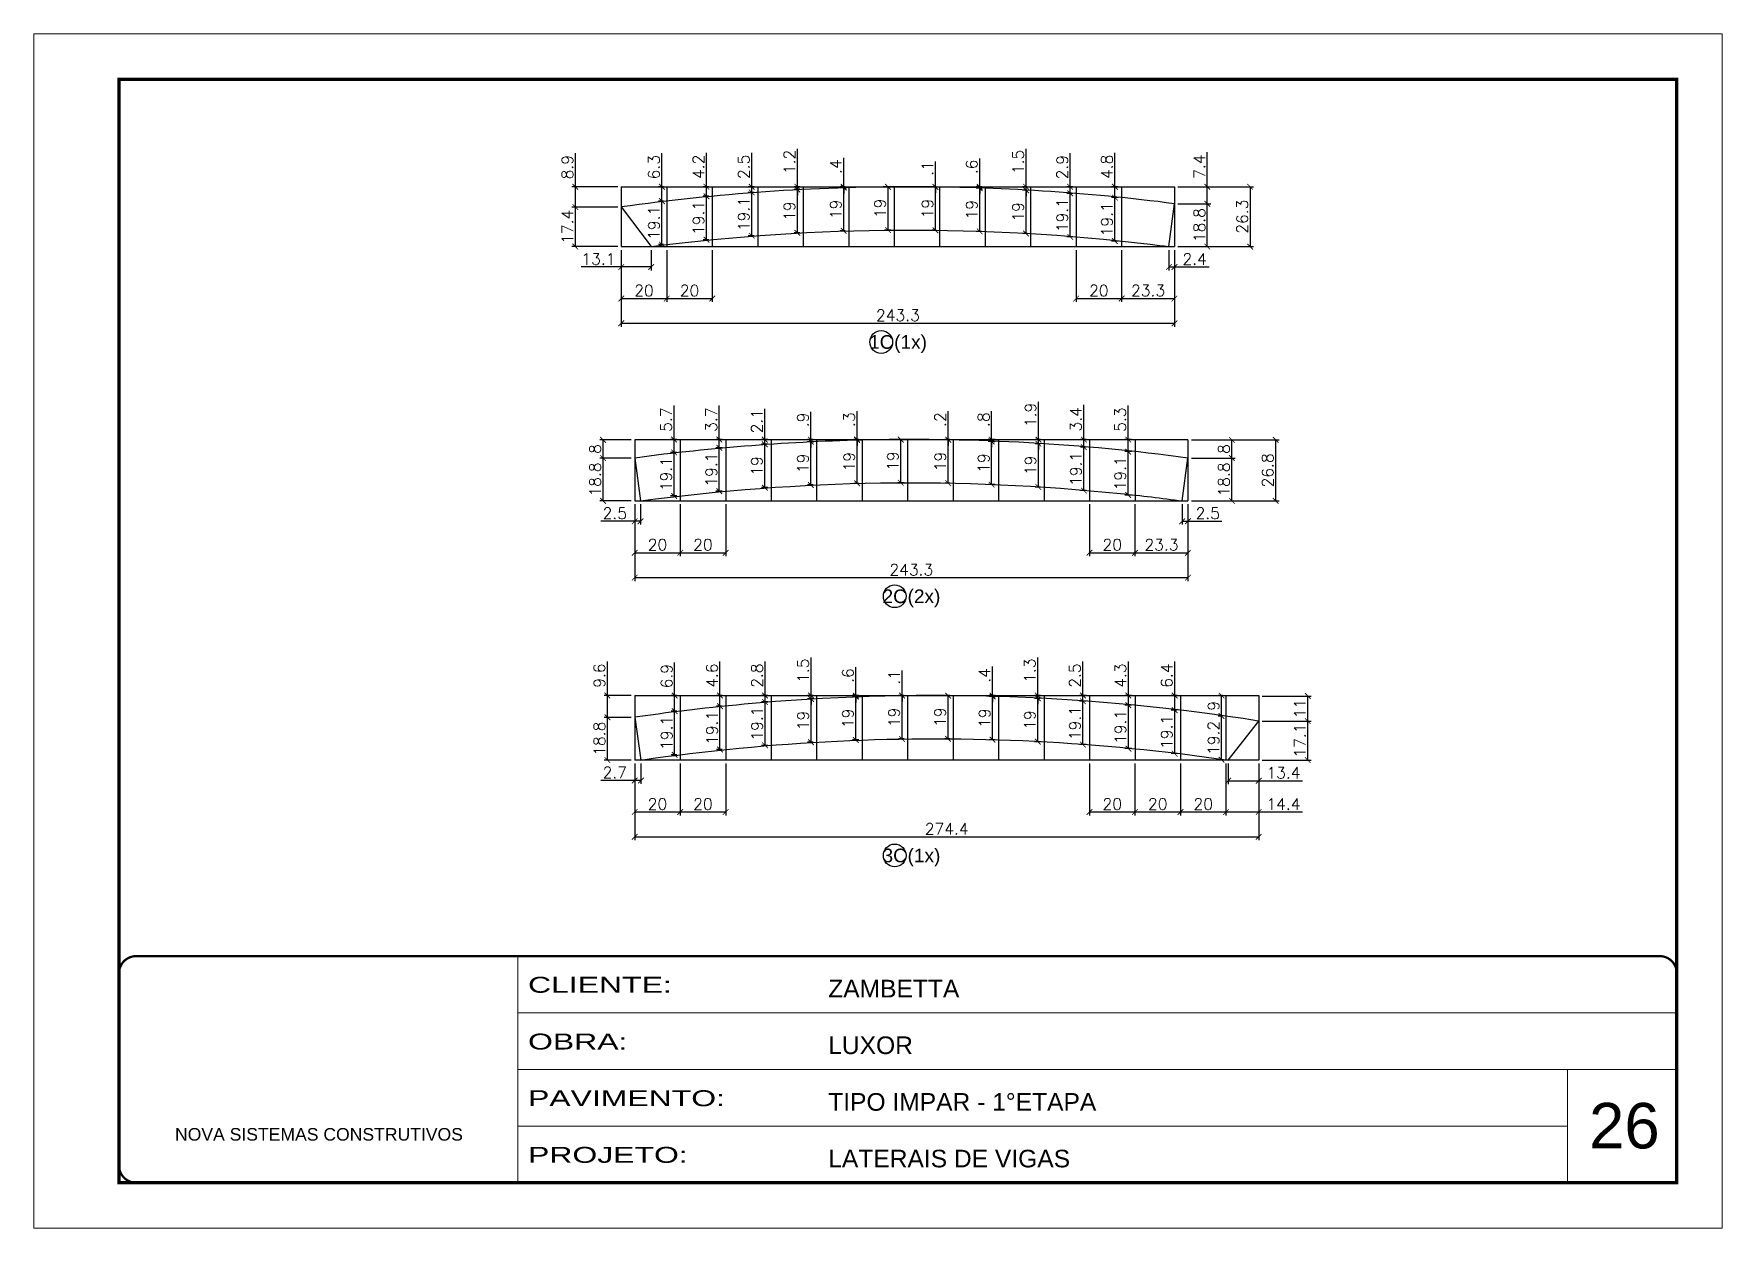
# Model space of a CAD drawing. Extents: x 3309 to 9563, y -2522 to 14608.
# Drawn here: x 4908 to 6393, y 6666 to 7716 of the extents above; entities that cross this region are included whole.
import ezdxf
from ezdxf.enums import TextEntityAlignment as Align

# ---------------------------------------------------------------- set-up
doc = ezdxf.new("R2010")
doc.units = 0
doc.header["$PDMODE"] = 35
doc.header["$PDSIZE"] = -10
doc.linetypes.add('CONTINUO', pattern=[0])
doc.linetypes.add('DASHED', pattern=[0.75, 0.5, -0.25])
for name, color, linetype, lineweight in [('CARIMBO', 255, 'Continuous', 9), ('Folhas', 255, 'Continuous', 9), ('SARRAFO DE PRESSAO', 251, 'DASHED', 9)]:
    doc.layers.add(name, color=color, linetype=linetype, lineweight=lineweight)
doc.layers.add('COTA', color=241, linetype='Continuous')
doc.layers.add('Romaneio', color=10, linetype='Continuous')
doc.styles.add('ARIAL', font='arial.ttf')
doc.styles.add('Romans', font='romans.shx')
doc.styles.add('Tecnologia', font='')
doc.styles.get('Tecnologia').set_extended_font_data('Forgotten Futurist')
doc.dimstyles.new('Cota Seção (2x)', dxfattribs={"dimtxt": 10, "dimasz": 5, "dimexe": 3, "dimexo": 3, "dimgap": 2, "dimtad": 3, "dimdec": 1, "dimlfac": 0.5, "dimzin": 12, "dimdsep": 46, "dimtxsty": 'Romans', "dimblk": 'ARCHTICK', "dimcen": 0, "dimclrd": 4, "dimclre": 4, "dimclrt": 1, "dimadec": 1, "dimazin": 3, "dimtfac": 1, "dimtdec": 1, "dimtmove": 0, "dimatfit": 3, "dimldrblk": 'OBLIQUE', "dimfxl": 1, "dimtolj": 1, "dimtzin": 12, "dimarcsym": 0})

msp = doc.modelspace()

# ---------------------------------------------------------------- texts
at = {"layer": 'CARIMBO', "style": 'ARIAL'}
msp.add_text('26', height=40, dxfattribs=at).set_placement((6275.73, 6736.55))
at = {"layer": 'Romaneio', "color": 255, "linetype": 'ByBlock', "style": 'ARIAL'}
for s, p in [('1C', (5653.25, 7445.48)), ('(1x)', (5679, 7445.48)), ('2C', (5665.06, 7221.93)), ('(2x)', (5690.81, 7221.93)), ('3C', (5665.06, 6994.08)), ('(1x)', (5690.81, 6994.08))]:
    msp.add_text(s, height=12, dxfattribs=at).set_placement(p, align=Align.MIDDLE_CENTER)

# ---------------------------------------------------------------- blocks, each defined once
blk = doc.blocks.new('9999999999')
at = {"color": 30, "linetype": 'CONTINUO'}
for p, q in [((98564.6, 34230.2), (98564.6, 34429.4)), ((98564.6, 34379.6), (99584, 34379.6)), ((98564.6, 34329.8), (99488, 34329.8)), ((99584, 34329.8), (99488, 34329.8)), ((99488, 34329.8), (99488, 34230.2)), ((98564.6, 34280), (99488, 34280))]:
    blk.add_line(p, q, dxfattribs=at)
at = {"color": 30, "linetype": 'CONTINUO', "const_width": 2}
blk.add_lwpolyline([(99584, 34230.2), (99584, 34414.4, 0.414214), (99569, 34429.4), (98229, 34429.4, 0.414214), (98214, 34414.4), (98214, 34245.2, 0.414214), (98229, 34230.2), (99584, 34230.2)], format="xyb", dxfattribs=at)
at = {"layer": 'Folhas'}
blk.add_lwpolyline([(98139, 34190.2), (99624, 34190.2), (99624, 35240.2), (98139, 35240.2)], close=True, dxfattribs=at)
at = {"layer": 'Folhas', "color": 30, "const_width": 3}
blk.add_lwpolyline([(98214, 34230.2), (99584, 34230.2), (99584, 35200.2), (98214, 35200.2)], close=True, dxfattribs=at)
at = {"color": 7, "linetype": 'Continuous', "ltscale": 5, "style": 'ARIAL'}
for s, height, p in [('ZAMBETTA', 15.48, (98837.7, 34393.1)), ('LUXOR', 15.48, (98837.7, 34343.3)), ('TIPO IMPAR - 1°ETAPA', 15.483, (98837.7, 34293.5)), ('NOVA SISTEMAS CONSTRUTIVOS', 11.059, (98263.2, 34267.2)), ('LATERAIS DE VIGAS', 15.483, (98837.7, 34243.7))]:
    blk.add_text(s, height=height, dxfattribs=at).set_placement(p)
at = {"layer": 'Folhas', "color": 7, "style": 'Tecnologia', "width": 1.5}
for s, p in [('CLIENTE:', (98573.7, 34397.2)), ('OBRA:', (98573.7, 34347.3)), ('PAVIMENTO:', (98573.7, 34297.5)), ('PROJETO:', (98573.7, 34247.7))]:
    blk.add_text(s, height=14, dxfattribs=at).set_placement(p)
blk = doc.blocks.new('_ArchTick')
at = {"color": 0, "linetype": 'ByBlock', "const_width": 0.15}
blk.add_lwpolyline([(-0.5, -0.5), (0.5, 0.5)], dxfattribs=at)
blk = doc.blocks.new('*D2992')
at = {"layer": 'COTA', "color": 4, "lineweight": -2, "transparency": 16777216}
for p, q in [((5424.6, 7526.3), (5424.6, 7458.9)), ((5911.1, 7526.3), (5911.1, 7458.9)), ((5424.6, 7461.9), (5911.1, 7461.9))]:
    blk.add_line(p, q, dxfattribs=at)
at = {"layer": 'Defpoints', "color": 0, "transparency": 16777216}
for p in [(5424.6, 7529.3), (5911.1, 7529.3), (5911.1, 7461.9)]:
    blk.add_point(p, dxfattribs=at)
at = {"layer": 'COTA', "color": 4, "lineweight": -2, "transparency": 16777216, "xscale": 5, "yscale": 5, "zscale": 5, "rotation": 180}
blk.add_blockref('_ArchTick', (5424.6, 7461.9), dxfattribs=at)
at = {"layer": 'COTA', "color": 4, "lineweight": -2, "transparency": 16777216, "xscale": 5, "yscale": 5, "zscale": 5}
blk.add_blockref('_ArchTick', (5911.1, 7461.9), dxfattribs=at)
at = {"layer": 'COTA', "color": 1, "transparency": 16777216, "insert": (5667.9, 7468.9), "char_height": 10, "attachment_point": 5, "style": 'Romans'}
blk.add_mtext('\\A1;243.3', dxfattribs=at)
blk = doc.blocks.new('_Oblique')
at = {"color": 0, "linetype": 'ByBlock', "lineweight": -2}
blk.add_line((-0.5, -0.5), (0.5, 0.5), dxfattribs=at)
blk = doc.blocks.new('*D2993')
at = {"layer": 'COTA', "color": 4, "lineweight": -2, "transparency": 16777216}
for p, q in [((5424.6, 7526.3), (5424.6, 7480.7)), ((5464.6, 7526.3), (5464.6, 7480.7)), ((5424.6, 7483.7), (5464.6, 7483.7))]:
    blk.add_line(p, q, dxfattribs=at)
at = {"layer": 'Defpoints', "color": 0, "transparency": 16777216}
for p in [(5424.6, 7529.3), (5464.6, 7529.3), (5464.6, 7483.7)]:
    blk.add_point(p, dxfattribs=at)
at = {"layer": 'COTA', "color": 4, "lineweight": -2, "transparency": 16777216, "xscale": 5, "yscale": 5, "zscale": 5, "rotation": 180}
blk.add_blockref('_ArchTick', (5424.6, 7483.7), dxfattribs=at)
at = {"layer": 'COTA', "color": 4, "lineweight": -2, "transparency": 16777216, "xscale": 5, "yscale": 5, "zscale": 5}
blk.add_blockref('_ArchTick', (5464.6, 7483.7), dxfattribs=at)
at = {"layer": 'COTA', "color": 1, "transparency": 16777216, "insert": (5444.6, 7490.7), "char_height": 10, "attachment_point": 5, "style": 'Romans'}
blk.add_mtext('\\A1;20', dxfattribs=at)
blk = doc.blocks.new('*D2994')
at = {"layer": 'COTA', "color": 4, "lineweight": -2, "transparency": 16777216}
for p, q in [((5464.6, 7526.3), (5464.6, 7480.7)), ((5504.6, 7526.3), (5504.6, 7480.7)), ((5464.6, 7483.7), (5504.6, 7483.7))]:
    blk.add_line(p, q, dxfattribs=at)
at = {"layer": 'Defpoints', "color": 0, "transparency": 16777216}
for p in [(5464.6, 7529.3), (5504.6, 7529.3), (5504.6, 7483.7)]:
    blk.add_point(p, dxfattribs=at)
at = {"layer": 'COTA', "color": 4, "lineweight": -2, "transparency": 16777216, "xscale": 5, "yscale": 5, "zscale": 5, "rotation": 180}
blk.add_blockref('_ArchTick', (5464.6, 7483.7), dxfattribs=at)
at = {"layer": 'COTA', "color": 4, "lineweight": -2, "transparency": 16777216, "xscale": 5, "yscale": 5, "zscale": 5}
blk.add_blockref('_ArchTick', (5504.6, 7483.7), dxfattribs=at)
at = {"layer": 'COTA', "color": 1, "transparency": 16777216, "insert": (5484.6, 7490.7), "char_height": 10, "attachment_point": 5, "style": 'Romans'}
blk.add_mtext('\\A1;20', dxfattribs=at)
blk = doc.blocks.new('*D2995')
at = {"layer": 'COTA', "color": 4, "lineweight": -2, "transparency": 16777216}
for p, q in [((5824.6, 7526.3), (5824.6, 7480.7)), ((5864.6, 7526.3), (5864.6, 7480.7)), ((5824.6, 7483.7), (5864.6, 7483.7))]:
    blk.add_line(p, q, dxfattribs=at)
at = {"layer": 'Defpoints', "color": 0, "transparency": 16777216}
for p in [(5824.6, 7529.3), (5864.6, 7529.3), (5864.6, 7483.7)]:
    blk.add_point(p, dxfattribs=at)
at = {"layer": 'COTA', "color": 4, "lineweight": -2, "transparency": 16777216, "xscale": 5, "yscale": 5, "zscale": 5, "rotation": 180}
blk.add_blockref('_ArchTick', (5824.6, 7483.7), dxfattribs=at)
at = {"layer": 'COTA', "color": 4, "lineweight": -2, "transparency": 16777216, "xscale": 5, "yscale": 5, "zscale": 5}
blk.add_blockref('_ArchTick', (5864.6, 7483.7), dxfattribs=at)
at = {"layer": 'COTA', "color": 1, "transparency": 16777216, "insert": (5844.6, 7490.7), "char_height": 10, "attachment_point": 5, "style": 'Romans'}
blk.add_mtext('\\A1;20', dxfattribs=at)
blk = doc.blocks.new('*D2996')
at = {"layer": 'COTA', "color": 4, "lineweight": -2, "transparency": 16777216}
for p, q in [((5864.6, 7526.3), (5864.6, 7480.7)), ((5911.1, 7526.3), (5911.1, 7480.7)), ((5864.6, 7483.7), (5911.1, 7483.7))]:
    blk.add_line(p, q, dxfattribs=at)
at = {"layer": 'Defpoints', "color": 0, "transparency": 16777216}
for p in [(5864.6, 7529.3), (5911.1, 7529.3), (5911.1, 7483.7)]:
    blk.add_point(p, dxfattribs=at)
at = {"layer": 'COTA', "color": 4, "lineweight": -2, "transparency": 16777216, "xscale": 5, "yscale": 5, "zscale": 5, "rotation": 180}
blk.add_blockref('_ArchTick', (5864.6, 7483.7), dxfattribs=at)
at = {"layer": 'COTA', "color": 4, "lineweight": -2, "transparency": 16777216, "xscale": 5, "yscale": 5, "zscale": 5}
blk.add_blockref('_ArchTick', (5911.1, 7483.7), dxfattribs=at)
at = {"layer": 'COTA', "color": 1, "transparency": 16777216, "insert": (5887.9, 7490.7), "char_height": 10, "attachment_point": 5, "style": 'Romans'}
blk.add_mtext('\\A1;23.3', dxfattribs=at)
blk = doc.blocks.new('*D2997')
at = {"layer": 'COTA', "color": 4, "lineweight": -2, "transparency": 16777216}
for p, q in [((5906.3, 7526.3), (5906.3, 7508.4)), ((5911.1, 7526.3), (5911.1, 7508.4)), ((5906.3, 7511.4), (5911.1, 7511.4)), ((5911.1, 7511.4), (5941.6, 7511.4))]:
    blk.add_line(p, q, dxfattribs=at)
at = {"layer": 'Defpoints', "color": 0, "transparency": 16777216}
for p in [(5906.3, 7529.3), (5911.1, 7529.3), (5911.1, 7511.4)]:
    blk.add_point(p, dxfattribs=at)
at = {"layer": 'COTA', "color": 4, "lineweight": -2, "transparency": 16777216, "xscale": 5, "yscale": 5, "zscale": 5, "rotation": 180}
blk.add_blockref('_ArchTick', (5906.3, 7511.4), dxfattribs=at)
at = {"layer": 'COTA', "color": 4, "lineweight": -2, "transparency": 16777216, "xscale": 5, "yscale": 5, "zscale": 5}
blk.add_blockref('_ArchTick', (5911.1, 7511.4), dxfattribs=at)
at = {"layer": 'COTA', "color": 1, "transparency": 16777216, "insert": (5928.9, 7518.4), "char_height": 10, "attachment_point": 5, "style": 'Romans'}
blk.add_mtext('\\A1;2.4', dxfattribs=at)
blk = doc.blocks.new('*D2998')
at = {"layer": 'COTA', "color": 4, "lineweight": -2, "transparency": 16777216}
for p, q in [((5424.6, 7526.3), (5424.6, 7508.4)), ((5450.8, 7526.3), (5450.8, 7508.4)), ((5424.6, 7511.4), (5389.4, 7511.4)), ((5450.8, 7511.4), (5424.6, 7511.4))]:
    blk.add_line(p, q, dxfattribs=at)
at = {"layer": 'Defpoints', "color": 0, "transparency": 16777216}
for p in [(5424.6, 7529.3), (5450.8, 7529.3), (5424.6, 7511.4)]:
    blk.add_point(p, dxfattribs=at)
at = {"layer": 'COTA', "color": 4, "lineweight": -2, "transparency": 16777216, "xscale": 5, "yscale": 5, "zscale": 5, "rotation": 180}
blk.add_blockref('_ArchTick', (5424.6, 7511.4), dxfattribs=at)
at = {"layer": 'COTA', "color": 4, "lineweight": -2, "transparency": 16777216, "xscale": 5, "yscale": 5, "zscale": 5}
blk.add_blockref('_ArchTick', (5450.8, 7511.4), dxfattribs=at)
at = {"layer": 'COTA', "color": 1, "transparency": 16777216, "insert": (5404.5, 7518.4), "char_height": 10, "attachment_point": 5, "style": 'Romans'}
blk.add_mtext('\\A1;13.1', dxfattribs=at)
blk = doc.blocks.new('*D2999')
at = {"layer": 'COTA', "color": 4, "lineweight": -2, "transparency": 16777216}
for p, q in [((5421.6, 7564.1), (5381.2, 7564.1)), ((5384.2, 7529.3), (5384.2, 7564.1)), ((5421.6, 7529.3), (5381.2, 7529.3))]:
    blk.add_line(p, q, dxfattribs=at)
at = {"layer": 'Defpoints', "color": 0, "transparency": 16777216}
for p in [(5384.2, 7564.1), (5424.6, 7564.1), (5424.6, 7529.3)]:
    blk.add_point(p, dxfattribs=at)
at = {"layer": 'COTA', "color": 4, "lineweight": -2, "transparency": 16777216, "xscale": 5, "yscale": 5, "zscale": 5}
for p, rotation in [((5384.2, 7564.1), 90), ((5384.2, 7529.3), 270)]:
    blk.add_blockref('_ArchTick', p, dxfattribs=dict(at, rotation=rotation))
at = {"layer": 'COTA', "color": 1, "transparency": 16777216, "insert": (5377.2, 7546.7), "char_height": 10, "attachment_point": 5, "rotation": 90, "style": 'Romans'}
blk.add_mtext('\\A1;17.4', dxfattribs=at)
blk = doc.blocks.new('*D3000')
at = {"layer": 'COTA', "color": 4, "lineweight": -2, "transparency": 16777216}
for p, q in [((5384.2, 7581.9), (5384.2, 7611.4)), ((5421.6, 7581.9), (5381.2, 7581.9)), ((5384.2, 7564.1), (5384.2, 7581.9)), ((5421.6, 7564.1), (5381.2, 7564.1))]:
    blk.add_line(p, q, dxfattribs=at)
at = {"layer": 'Defpoints', "color": 0, "transparency": 16777216}
for p in [(5384.2, 7581.9), (5424.6, 7581.9), (5424.6, 7564.1)]:
    blk.add_point(p, dxfattribs=at)
at = {"layer": 'COTA', "color": 4, "lineweight": -2, "transparency": 16777216, "xscale": 5, "yscale": 5, "zscale": 5}
for p, rotation in [((5384.2, 7581.9), 90), ((5384.2, 7564.1), 270)]:
    blk.add_blockref('_ArchTick', p, dxfattribs=dict(at, rotation=rotation))
at = {"layer": 'COTA', "color": 1, "transparency": 16777216, "insert": (5377.2, 7599.1), "char_height": 10, "attachment_point": 5, "rotation": 90, "style": 'Romans'}
blk.add_mtext('\\A1;8.9', dxfattribs=at)
blk = doc.blocks.new('*D3001')
at = {"layer": 'COTA', "color": 4, "lineweight": -2, "transparency": 16777216}
for p, q in [((5461.6, 7569.3), (5457.3, 7569.3)), ((5460.3, 7531.1), (5460.3, 7569.3)), ((5461.6, 7531.1), (5457.3, 7531.1))]:
    blk.add_line(p, q, dxfattribs=at)
at = {"layer": 'Defpoints', "color": 0, "transparency": 16777216}
for p in [(5460.3, 7569.3), (5464.6, 7569.3), (5464.6, 7531.1)]:
    blk.add_point(p, dxfattribs=at)
at = {"layer": 'COTA', "color": 4, "lineweight": -2, "transparency": 16777216, "xscale": 5, "yscale": 5, "zscale": 5}
for p, rotation in [((5460.3, 7569.3), 90), ((5460.3, 7531.1), 270)]:
    blk.add_blockref('_ArchTick', p, dxfattribs=dict(at, rotation=rotation))
at = {"layer": 'COTA', "color": 1, "transparency": 16777216, "insert": (5453.3, 7550.2), "char_height": 10, "attachment_point": 5, "rotation": 90, "style": 'Romans'}
blk.add_mtext('\\A1;19.1', dxfattribs=at)
blk = doc.blocks.new('*D3002')
at = {"layer": 'COTA', "color": 4, "lineweight": -2, "transparency": 16777216}
for p, q in [((5460.3, 7581.9), (5460.3, 7611.4)), ((5461.6, 7581.9), (5457.3, 7581.9)), ((5460.3, 7569.3), (5460.3, 7581.9)), ((5461.6, 7569.3), (5457.3, 7569.3))]:
    blk.add_line(p, q, dxfattribs=at)
at = {"layer": 'Defpoints', "color": 0, "transparency": 16777216}
for p in [(5460.3, 7581.9), (5464.6, 7581.9), (5464.6, 7569.3)]:
    blk.add_point(p, dxfattribs=at)
at = {"layer": 'COTA', "color": 4, "lineweight": -2, "transparency": 16777216, "xscale": 5, "yscale": 5, "zscale": 5}
for p, rotation in [((5460.3, 7581.9), 90), ((5460.3, 7569.3), 270)]:
    blk.add_blockref('_ArchTick', p, dxfattribs=dict(at, rotation=rotation))
at = {"layer": 'COTA', "color": 1, "transparency": 16777216, "insert": (5453.3, 7599.1), "char_height": 10, "attachment_point": 5, "rotation": 90, "style": 'Romans'}
blk.add_mtext('\\A1;6.3', dxfattribs=at)
blk = doc.blocks.new('*D3003')
at = {"layer": 'COTA', "color": 4, "lineweight": -2, "transparency": 16777216}
for p, q in [((5501.6, 7573.6), (5496.5, 7573.6)), ((5499.5, 7535.4), (5499.5, 7573.6)), ((5501.6, 7535.4), (5496.5, 7535.4))]:
    blk.add_line(p, q, dxfattribs=at)
at = {"layer": 'Defpoints', "color": 0, "transparency": 16777216}
for p in [(5499.5, 7573.6), (5504.6, 7573.6), (5504.6, 7535.4)]:
    blk.add_point(p, dxfattribs=at)
at = {"layer": 'COTA', "color": 4, "lineweight": -2, "transparency": 16777216, "xscale": 5, "yscale": 5, "zscale": 5}
for p, rotation in [((5499.5, 7573.6), 90), ((5499.5, 7535.4), 270)]:
    blk.add_blockref('_ArchTick', p, dxfattribs=dict(at, rotation=rotation))
at = {"layer": 'COTA', "color": 1, "transparency": 16777216, "insert": (5492.5, 7554.5), "char_height": 10, "attachment_point": 5, "rotation": 90, "style": 'Romans'}
blk.add_mtext('\\A1;19.1', dxfattribs=at)
blk = doc.blocks.new('*D3004')
at = {"layer": 'COTA', "color": 4, "lineweight": -2, "transparency": 16777216}
for p, q in [((5499.5, 7581.9), (5499.5, 7611.9)), ((5501.6, 7581.9), (5496.5, 7581.9)), ((5501.6, 7573.6), (5496.5, 7573.6)), ((5499.5, 7573.6), (5499.5, 7581.9))]:
    blk.add_line(p, q, dxfattribs=at)
at = {"layer": 'Defpoints', "color": 0, "transparency": 16777216}
for p in [(5499.5, 7581.9), (5504.6, 7581.9), (5504.6, 7573.6)]:
    blk.add_point(p, dxfattribs=at)
at = {"layer": 'COTA', "color": 4, "lineweight": -2, "transparency": 16777216, "xscale": 5, "yscale": 5, "zscale": 5}
for p, rotation in [((5499.5, 7581.9), 90), ((5499.5, 7573.6), 270)]:
    blk.add_blockref('_ArchTick', p, dxfattribs=dict(at, rotation=rotation))
at = {"layer": 'COTA', "color": 1, "transparency": 16777216, "insert": (5492.5, 7599.4), "char_height": 10, "attachment_point": 5, "rotation": 90, "style": 'Romans'}
blk.add_mtext('\\A1;4.2', dxfattribs=at)
blk = doc.blocks.new('*D3005')
at = {"layer": 'COTA', "color": 4, "lineweight": -2, "transparency": 16777216}
for p, q in [((5541.6, 7577), (5536.3, 7577)), ((5539.3, 7538.9), (5539.3, 7577)), ((5541.6, 7538.9), (5536.3, 7538.9))]:
    blk.add_line(p, q, dxfattribs=at)
at = {"layer": 'Defpoints', "color": 0, "transparency": 16777216}
for p in [(5539.3, 7577), (5544.6, 7577), (5544.6, 7538.9)]:
    blk.add_point(p, dxfattribs=at)
at = {"layer": 'COTA', "color": 4, "lineweight": -2, "transparency": 16777216, "xscale": 5, "yscale": 5, "zscale": 5}
for p, rotation in [((5539.3, 7577), 90), ((5539.3, 7538.9), 270)]:
    blk.add_blockref('_ArchTick', p, dxfattribs=dict(at, rotation=rotation))
at = {"layer": 'COTA', "color": 1, "transparency": 16777216, "insert": (5532.3, 7557.9), "char_height": 10, "attachment_point": 5, "rotation": 90, "style": 'Romans'}
blk.add_mtext('\\A1;19.1', dxfattribs=at)
blk = doc.blocks.new('*D3006')
at = {"layer": 'COTA', "color": 4, "lineweight": -2, "transparency": 16777216}
for p, q in [((5539.3, 7581.9), (5539.3, 7611.9)), ((5541.6, 7581.9), (5536.3, 7581.9)), ((5541.6, 7577), (5536.3, 7577)), ((5539.3, 7577), (5539.3, 7581.9))]:
    blk.add_line(p, q, dxfattribs=at)
at = {"layer": 'Defpoints', "color": 0, "transparency": 16777216}
for p in [(5539.3, 7581.9), (5544.6, 7581.9), (5544.6, 7577)]:
    blk.add_point(p, dxfattribs=at)
at = {"layer": 'COTA', "color": 4, "lineweight": -2, "transparency": 16777216, "xscale": 5, "yscale": 5, "zscale": 5}
for p, rotation in [((5539.3, 7581.9), 90), ((5539.3, 7577), 270)]:
    blk.add_blockref('_ArchTick', p, dxfattribs=dict(at, rotation=rotation))
at = {"layer": 'COTA', "color": 1, "transparency": 16777216, "insert": (5532.3, 7599.4), "char_height": 10, "attachment_point": 5, "rotation": 90, "style": 'Romans'}
blk.add_mtext('\\A1;2.5', dxfattribs=at)
blk = doc.blocks.new('*D3007')
at = {"layer": 'COTA', "color": 4, "lineweight": -2, "transparency": 16777216}
for p, q in [((5581.6, 7579.5), (5576.5, 7579.5)), ((5579.5, 7541.4), (5579.5, 7579.5)), ((5581.6, 7541.4), (5576.5, 7541.4))]:
    blk.add_line(p, q, dxfattribs=at)
at = {"layer": 'Defpoints', "color": 0, "transparency": 16777216}
for p in [(5579.5, 7579.5), (5584.6, 7579.5), (5584.6, 7541.4)]:
    blk.add_point(p, dxfattribs=at)
at = {"layer": 'COTA', "color": 4, "lineweight": -2, "transparency": 16777216, "xscale": 5, "yscale": 5, "zscale": 5}
for p, rotation in [((5579.5, 7579.5), 90), ((5579.5, 7541.4), 270)]:
    blk.add_blockref('_ArchTick', p, dxfattribs=dict(at, rotation=rotation))
at = {"layer": 'COTA', "color": 1, "transparency": 16777216, "insert": (5572.5, 7560.5), "char_height": 10, "attachment_point": 5, "rotation": 90, "style": 'Romans'}
blk.add_mtext('\\A1;19', dxfattribs=at)
blk = doc.blocks.new('*D3008')
at = {"layer": 'COTA', "color": 4, "lineweight": -2, "transparency": 16777216}
for p, q in [((5579.5, 7581.9), (5579.5, 7615.4)), ((5581.6, 7581.9), (5576.5, 7581.9)), ((5581.6, 7579.5), (5576.5, 7579.5)), ((5579.5, 7579.5), (5579.5, 7581.9)), ((5579.5, 7579.5), (5579.5, 7574.5))]:
    blk.add_line(p, q, dxfattribs=at)
at = {"layer": 'Defpoints', "color": 0, "transparency": 16777216}
for p in [(5579.5, 7581.9), (5584.6, 7581.9), (5584.6, 7579.5)]:
    blk.add_point(p, dxfattribs=at)
at = {"layer": 'COTA', "color": 4, "lineweight": -2, "transparency": 16777216, "xscale": 5, "yscale": 5, "zscale": 5}
for p, rotation in [((5579.5, 7581.9), 270), ((5579.5, 7579.5), 90)]:
    blk.add_blockref('_ArchTick', p, dxfattribs=dict(at, rotation=rotation))
at = {"layer": 'COTA', "color": 1, "transparency": 16777216, "insert": (5572.5, 7603.7), "char_height": 10, "attachment_point": 5, "rotation": 90, "style": 'Romans'}
blk.add_mtext('\\A1;1.2', dxfattribs=at)
blk = doc.blocks.new('*D3009')
at = {"layer": 'COTA', "color": 4, "lineweight": -2, "transparency": 16777216}
for p, q in [((5621.6, 7581.1), (5617.2, 7581.1)), ((5620.2, 7543.1), (5620.2, 7581.1)), ((5621.6, 7543.1), (5617.2, 7543.1))]:
    blk.add_line(p, q, dxfattribs=at)
at = {"layer": 'Defpoints', "color": 0, "transparency": 16777216}
for p in [(5620.2, 7581.1), (5624.6, 7581.1), (5624.6, 7543.1)]:
    blk.add_point(p, dxfattribs=at)
at = {"layer": 'COTA', "color": 4, "lineweight": -2, "transparency": 16777216, "xscale": 5, "yscale": 5, "zscale": 5}
for p, rotation in [((5620.2, 7581.1), 90), ((5620.2, 7543.1), 270)]:
    blk.add_blockref('_ArchTick', p, dxfattribs=dict(at, rotation=rotation))
at = {"layer": 'COTA', "color": 1, "transparency": 16777216, "insert": (5613.2, 7562.1), "char_height": 10, "attachment_point": 5, "rotation": 90, "style": 'Romans'}
blk.add_mtext('\\A1;19', dxfattribs=at)
blk = doc.blocks.new('*D3010')
at = {"layer": 'COTA', "color": 4, "lineweight": -2, "transparency": 16777216}
for p, q in [((5620.2, 7581.9), (5620.2, 7607.3)), ((5621.6, 7581.9), (5617.2, 7581.9)), ((5621.6, 7581.1), (5617.2, 7581.1)), ((5620.2, 7581.1), (5620.2, 7581.9)), ((5620.2, 7581.1), (5620.2, 7576.1))]:
    blk.add_line(p, q, dxfattribs=at)
at = {"layer": 'Defpoints', "color": 0, "transparency": 16777216}
for p in [(5620.2, 7581.9), (5624.6, 7581.9), (5624.6, 7581.1)]:
    blk.add_point(p, dxfattribs=at)
at = {"layer": 'COTA', "color": 4, "lineweight": -2, "transparency": 16777216, "xscale": 5, "yscale": 5, "zscale": 5}
for p, rotation in [((5620.2, 7581.9), 270), ((5620.2, 7581.1), 90)]:
    blk.add_blockref('_ArchTick', p, dxfattribs=dict(at, rotation=rotation))
at = {"layer": 'COTA', "color": 1, "transparency": 16777216, "insert": (5613.2, 7599.6), "char_height": 10, "attachment_point": 5, "rotation": 90, "style": 'Romans'}
blk.add_mtext('\\A1;.4', dxfattribs=at)
blk = doc.blocks.new('*D3011')
at = {"layer": 'COTA', "color": 4, "lineweight": -2, "transparency": 16777216}
for p, q in [((5661.6, 7581.9), (5656.2, 7581.9)), ((5659.2, 7543.9), (5659.2, 7581.9)), ((5661.6, 7543.9), (5656.2, 7543.9))]:
    blk.add_line(p, q, dxfattribs=at)
at = {"layer": 'Defpoints', "color": 0, "transparency": 16777216}
for p in [(5659.2, 7581.9), (5664.6, 7581.9), (5664.6, 7543.9)]:
    blk.add_point(p, dxfattribs=at)
at = {"layer": 'COTA', "color": 4, "lineweight": -2, "transparency": 16777216, "xscale": 5, "yscale": 5, "zscale": 5}
for p, rotation in [((5659.2, 7581.9), 90), ((5659.2, 7543.9), 270)]:
    blk.add_blockref('_ArchTick', p, dxfattribs=dict(at, rotation=rotation))
at = {"layer": 'COTA', "color": 1, "transparency": 16777216, "insert": (5652.2, 7562.9), "char_height": 10, "attachment_point": 5, "rotation": 90, "style": 'Romans'}
blk.add_mtext('\\A1;19', dxfattribs=at)
blk = doc.blocks.new('*D3012')
at = {"layer": 'COTA', "color": 4, "lineweight": -2, "transparency": 16777216}
for p, q in [((5701.6, 7581.7), (5697.9, 7581.7)), ((5700.9, 7543.7), (5700.9, 7581.7)), ((5701.6, 7543.7), (5697.9, 7543.7))]:
    blk.add_line(p, q, dxfattribs=at)
at = {"layer": 'Defpoints', "color": 0, "transparency": 16777216}
for p in [(5700.9, 7581.7), (5704.6, 7581.7), (5704.6, 7543.7)]:
    blk.add_point(p, dxfattribs=at)
at = {"layer": 'COTA', "color": 4, "lineweight": -2, "transparency": 16777216, "xscale": 5, "yscale": 5, "zscale": 5}
for p, rotation in [((5700.9, 7581.7), 90), ((5700.9, 7543.7), 270)]:
    blk.add_blockref('_ArchTick', p, dxfattribs=dict(at, rotation=rotation))
at = {"layer": 'COTA', "color": 1, "transparency": 16777216, "insert": (5693.9, 7562.7), "char_height": 10, "attachment_point": 5, "rotation": 90, "style": 'Romans'}
blk.add_mtext('\\A1;19', dxfattribs=at)
blk = doc.blocks.new('*D3013')
at = {"layer": 'COTA', "color": 4, "lineweight": -2, "transparency": 16777216}
for p, q in [((5700.9, 7581.9), (5700.9, 7604)), ((5701.6, 7581.9), (5697.9, 7581.9)), ((5701.6, 7581.7), (5697.9, 7581.7)), ((5700.9, 7581.7), (5700.9, 7581.9)), ((5700.9, 7581.7), (5700.9, 7576.7))]:
    blk.add_line(p, q, dxfattribs=at)
at = {"layer": 'Defpoints', "color": 0, "transparency": 16777216}
for p in [(5700.9, 7581.9), (5704.6, 7581.9), (5704.6, 7581.7)]:
    blk.add_point(p, dxfattribs=at)
at = {"layer": 'COTA', "color": 4, "lineweight": -2, "transparency": 16777216, "xscale": 5, "yscale": 5, "zscale": 5}
for p, rotation in [((5700.9, 7581.9), 270), ((5700.9, 7581.7), 90)]:
    blk.add_blockref('_ArchTick', p, dxfattribs=dict(at, rotation=rotation))
at = {"layer": 'COTA', "color": 1, "transparency": 16777216, "insert": (5693.9, 7598), "char_height": 10, "attachment_point": 5, "rotation": 90, "style": 'Romans'}
blk.add_mtext('\\A1;.1', dxfattribs=at)
blk = doc.blocks.new('*D3014')
at = {"layer": 'COTA', "color": 4, "lineweight": -2, "transparency": 16777216}
for p, q in [((5741.6, 7580.7), (5736.8, 7580.7)), ((5739.8, 7542.7), (5739.8, 7580.7)), ((5741.6, 7542.7), (5736.8, 7542.7))]:
    blk.add_line(p, q, dxfattribs=at)
at = {"layer": 'Defpoints', "color": 0, "transparency": 16777216}
for p in [(5739.8, 7580.7), (5744.6, 7580.7), (5744.6, 7542.7)]:
    blk.add_point(p, dxfattribs=at)
at = {"layer": 'COTA', "color": 4, "lineweight": -2, "transparency": 16777216, "xscale": 5, "yscale": 5, "zscale": 5}
for p, rotation in [((5739.8, 7580.7), 90), ((5739.8, 7542.7), 270)]:
    blk.add_blockref('_ArchTick', p, dxfattribs=dict(at, rotation=rotation))
at = {"layer": 'COTA', "color": 1, "transparency": 16777216, "insert": (5732.8, 7561.7), "char_height": 10, "attachment_point": 5, "rotation": 90, "style": 'Romans'}
blk.add_mtext('\\A1;19', dxfattribs=at)
blk = doc.blocks.new('*D3015')
at = {"layer": 'COTA', "color": 4, "lineweight": -2, "transparency": 16777216}
for p, q in [((5739.8, 7581.9), (5739.8, 7606.9)), ((5741.6, 7581.9), (5736.8, 7581.9)), ((5741.6, 7580.7), (5736.8, 7580.7)), ((5739.8, 7580.7), (5739.8, 7581.9)), ((5739.8, 7580.7), (5739.8, 7575.7))]:
    blk.add_line(p, q, dxfattribs=at)
at = {"layer": 'Defpoints', "color": 0, "transparency": 16777216}
for p in [(5739.8, 7581.9), (5744.6, 7581.9), (5744.6, 7580.7)]:
    blk.add_point(p, dxfattribs=at)
at = {"layer": 'COTA', "color": 4, "lineweight": -2, "transparency": 16777216, "xscale": 5, "yscale": 5, "zscale": 5}
for p, rotation in [((5739.8, 7581.9), 270), ((5739.8, 7580.7), 90)]:
    blk.add_blockref('_ArchTick', p, dxfattribs=dict(at, rotation=rotation))
at = {"layer": 'COTA', "color": 1, "transparency": 16777216, "insert": (5732.8, 7599.4), "char_height": 10, "attachment_point": 5, "rotation": 90, "style": 'Romans'}
blk.add_mtext('\\A1;.6', dxfattribs=at)
blk = doc.blocks.new('*D3016')
at = {"layer": 'COTA', "color": 4, "lineweight": -2, "transparency": 16777216}
for p, q in [((5781.6, 7578.8), (5777.6, 7578.8)), ((5780.6, 7540.8), (5780.6, 7578.8)), ((5781.6, 7540.8), (5777.6, 7540.8))]:
    blk.add_line(p, q, dxfattribs=at)
at = {"layer": 'Defpoints', "color": 0, "transparency": 16777216}
for p in [(5780.6, 7578.8), (5784.6, 7578.8), (5784.6, 7540.8)]:
    blk.add_point(p, dxfattribs=at)
at = {"layer": 'COTA', "color": 4, "lineweight": -2, "transparency": 16777216, "xscale": 5, "yscale": 5, "zscale": 5}
for p, rotation in [((5780.6, 7578.8), 90), ((5780.6, 7540.8), 270)]:
    blk.add_blockref('_ArchTick', p, dxfattribs=dict(at, rotation=rotation))
at = {"layer": 'COTA', "color": 1, "transparency": 16777216, "insert": (5773.6, 7559.8), "char_height": 10, "attachment_point": 5, "rotation": 90, "style": 'Romans'}
blk.add_mtext('\\A1;19', dxfattribs=at)
blk = doc.blocks.new('*D3017')
at = {"layer": 'COTA', "color": 4, "lineweight": -2, "transparency": 16777216}
for p, q in [((5780.6, 7581.9), (5780.6, 7615.4)), ((5781.6, 7581.9), (5777.6, 7581.9)), ((5781.6, 7578.8), (5777.6, 7578.8)), ((5780.6, 7578.8), (5780.6, 7581.9)), ((5780.6, 7578.8), (5780.6, 7573.8))]:
    blk.add_line(p, q, dxfattribs=at)
at = {"layer": 'Defpoints', "color": 0, "transparency": 16777216}
for p in [(5780.6, 7581.9), (5784.6, 7581.9), (5784.6, 7578.8)]:
    blk.add_point(p, dxfattribs=at)
at = {"layer": 'COTA', "color": 4, "lineweight": -2, "transparency": 16777216, "xscale": 5, "yscale": 5, "zscale": 5}
for p, rotation in [((5780.6, 7581.9), 270), ((5780.6, 7578.8), 90)]:
    blk.add_blockref('_ArchTick', p, dxfattribs=dict(at, rotation=rotation))
at = {"layer": 'COTA', "color": 1, "transparency": 16777216, "insert": (5773.6, 7603.7), "char_height": 10, "attachment_point": 5, "rotation": 90, "style": 'Romans'}
blk.add_mtext('\\A1;1.5', dxfattribs=at)
blk = doc.blocks.new('*D3018')
at = {"layer": 'COTA', "color": 4, "lineweight": -2, "transparency": 16777216}
for p, q in [((5821.6, 7576.1), (5816.4, 7576.1)), ((5819.4, 7537.9), (5819.4, 7576.1)), ((5821.6, 7537.9), (5816.4, 7537.9))]:
    blk.add_line(p, q, dxfattribs=at)
at = {"layer": 'Defpoints', "color": 0, "transparency": 16777216}
for p in [(5819.4, 7576.1), (5824.6, 7576.1), (5824.6, 7537.9)]:
    blk.add_point(p, dxfattribs=at)
at = {"layer": 'COTA', "color": 4, "lineweight": -2, "transparency": 16777216, "xscale": 5, "yscale": 5, "zscale": 5}
for p, rotation in [((5819.4, 7576.1), 90), ((5819.4, 7537.9), 270)]:
    blk.add_blockref('_ArchTick', p, dxfattribs=dict(at, rotation=rotation))
at = {"layer": 'COTA', "color": 1, "transparency": 16777216, "insert": (5812.4, 7557), "char_height": 10, "attachment_point": 5, "rotation": 90, "style": 'Romans'}
blk.add_mtext('\\A1;19.1', dxfattribs=at)
blk = doc.blocks.new('*D3019')
at = {"layer": 'COTA', "color": 4, "lineweight": -2, "transparency": 16777216}
for p, q in [((5819.4, 7581.9), (5819.4, 7611.4)), ((5821.6, 7581.9), (5816.4, 7581.9)), ((5821.6, 7576.1), (5816.4, 7576.1)), ((5819.4, 7576.1), (5819.4, 7581.9))]:
    blk.add_line(p, q, dxfattribs=at)
at = {"layer": 'Defpoints', "color": 0, "transparency": 16777216}
for p in [(5819.4, 7581.9), (5824.6, 7581.9), (5824.6, 7576.1)]:
    blk.add_point(p, dxfattribs=at)
at = {"layer": 'COTA', "color": 4, "lineweight": -2, "transparency": 16777216, "xscale": 5, "yscale": 5, "zscale": 5}
for p, rotation in [((5819.4, 7581.9), 90), ((5819.4, 7576.1), 270)]:
    blk.add_blockref('_ArchTick', p, dxfattribs=dict(at, rotation=rotation))
at = {"layer": 'COTA', "color": 1, "transparency": 16777216, "insert": (5812.4, 7599.1), "char_height": 10, "attachment_point": 5, "rotation": 90, "style": 'Romans'}
blk.add_mtext('\\A1;2.9', dxfattribs=at)
blk = doc.blocks.new('*D3020')
at = {"layer": 'COTA', "color": 4, "lineweight": -2, "transparency": 16777216}
for p, q in [((5861.6, 7572.4), (5855.7, 7572.4)), ((5858.7, 7534.2), (5858.7, 7572.4)), ((5861.6, 7534.2), (5855.7, 7534.2))]:
    blk.add_line(p, q, dxfattribs=at)
at = {"layer": 'Defpoints', "color": 0, "transparency": 16777216}
for p in [(5858.7, 7572.4), (5864.6, 7572.4), (5864.6, 7534.2)]:
    blk.add_point(p, dxfattribs=at)
at = {"layer": 'COTA', "color": 4, "lineweight": -2, "transparency": 16777216, "xscale": 5, "yscale": 5, "zscale": 5}
for p, rotation in [((5858.7, 7572.4), 90), ((5858.7, 7534.2), 270)]:
    blk.add_blockref('_ArchTick', p, dxfattribs=dict(at, rotation=rotation))
at = {"layer": 'COTA', "color": 1, "transparency": 16777216, "insert": (5851.7, 7553.3), "char_height": 10, "attachment_point": 5, "rotation": 90, "style": 'Romans'}
blk.add_mtext('\\A1;19.1', dxfattribs=at)
blk = doc.blocks.new('*D3021')
at = {"layer": 'COTA', "color": 4, "lineweight": -2, "transparency": 16777216}
for p, q in [((5858.7, 7581.9), (5858.7, 7611.9)), ((5861.6, 7581.9), (5855.7, 7581.9)), ((5858.7, 7572.4), (5858.7, 7581.9)), ((5861.6, 7572.4), (5855.7, 7572.4))]:
    blk.add_line(p, q, dxfattribs=at)
at = {"layer": 'Defpoints', "color": 0, "transparency": 16777216}
for p in [(5858.7, 7581.9), (5864.6, 7581.9), (5864.6, 7572.4)]:
    blk.add_point(p, dxfattribs=at)
at = {"layer": 'COTA', "color": 4, "lineweight": -2, "transparency": 16777216, "xscale": 5, "yscale": 5, "zscale": 5}
for p, rotation in [((5858.7, 7581.9), 90), ((5858.7, 7572.4), 270)]:
    blk.add_blockref('_ArchTick', p, dxfattribs=dict(at, rotation=rotation))
at = {"layer": 'COTA', "color": 1, "transparency": 16777216, "insert": (5851.7, 7599.4), "char_height": 10, "attachment_point": 5, "rotation": 90, "style": 'Romans'}
blk.add_mtext('\\A1;4.8', dxfattribs=at)
blk = doc.blocks.new('*D3022')
at = {"layer": 'COTA', "color": 4, "lineweight": -2, "transparency": 16777216}
for p, q in [((5914.1, 7567), (5943, 7567)), ((5940, 7529.3), (5940, 7567)), ((5914.1, 7529.3), (5943, 7529.3))]:
    blk.add_line(p, q, dxfattribs=at)
at = {"layer": 'Defpoints', "color": 0, "transparency": 16777216}
for p in [(5911.1, 7567), (5940, 7567), (5911.1, 7529.3)]:
    blk.add_point(p, dxfattribs=at)
at = {"layer": 'COTA', "color": 4, "lineweight": -2, "transparency": 16777216, "xscale": 5, "yscale": 5, "zscale": 5}
for p, rotation in [((5940, 7567), 90), ((5940, 7529.3), 270)]:
    blk.add_blockref('_ArchTick', p, dxfattribs=dict(at, rotation=rotation))
at = {"layer": 'COTA', "color": 1, "transparency": 16777216, "insert": (5933, 7548.2), "char_height": 10, "attachment_point": 5, "rotation": 90, "style": 'Romans'}
blk.add_mtext('\\A1;18.8', dxfattribs=at)
blk = doc.blocks.new('*D3023')
at = {"layer": 'COTA', "color": 4, "lineweight": -2, "transparency": 16777216}
for p, q in [((5940, 7581.9), (5940, 7612.3)), ((5914.1, 7581.9), (5943, 7581.9)), ((5940, 7567), (5940, 7581.9)), ((5914.1, 7567), (5943, 7567))]:
    blk.add_line(p, q, dxfattribs=at)
at = {"layer": 'Defpoints', "color": 0, "transparency": 16777216}
for p in [(5911.1, 7581.9), (5940, 7581.9), (5911.1, 7567)]:
    blk.add_point(p, dxfattribs=at)
at = {"layer": 'COTA', "color": 4, "lineweight": -2, "transparency": 16777216, "xscale": 5, "yscale": 5, "zscale": 5}
for p, rotation in [((5940, 7581.9), 90), ((5940, 7567), 270)]:
    blk.add_blockref('_ArchTick', p, dxfattribs=dict(at, rotation=rotation))
at = {"layer": 'COTA', "color": 1, "transparency": 16777216, "insert": (5933, 7599.6), "char_height": 10, "attachment_point": 5, "rotation": 90, "style": 'Romans'}
blk.add_mtext('\\A1;7.4', dxfattribs=at)
blk = doc.blocks.new('*D3024')
at = {"layer": 'COTA', "color": 4, "lineweight": -2, "transparency": 16777216}
for p, q in [((5914.1, 7581.9), (5980.7, 7581.9)), ((5977.7, 7581.9), (5977.7, 7529.3)), ((5914.1, 7529.3), (5980.7, 7529.3))]:
    blk.add_line(p, q, dxfattribs=at)
at = {"layer": 'Defpoints', "color": 0, "transparency": 16777216}
for p in [(5911.1, 7581.9), (5911.1, 7529.3), (5977.7, 7529.3)]:
    blk.add_point(p, dxfattribs=at)
at = {"layer": 'COTA', "color": 4, "lineweight": -2, "transparency": 16777216, "xscale": 5, "yscale": 5, "zscale": 5}
for p, rotation in [((5977.7, 7581.9), 90), ((5977.7, 7529.3), 270)]:
    blk.add_blockref('_ArchTick', p, dxfattribs=dict(at, rotation=rotation))
at = {"layer": 'COTA', "color": 1, "transparency": 16777216, "insert": (5970.7, 7555.6), "char_height": 10, "attachment_point": 5, "rotation": 90, "style": 'Romans'}
blk.add_mtext('\\A1;26.3', dxfattribs=at)
blk = doc.blocks.new('*D3025')
at = {"layer": 'COTA', "color": 4, "lineweight": -2, "transparency": 16777216}
for p, q in [((5436.4, 7302.8), (5436.4, 7235.3)), ((5923, 7302.8), (5923, 7235.3)), ((5436.4, 7238.3), (5923, 7238.3))]:
    blk.add_line(p, q, dxfattribs=at)
at = {"layer": 'Defpoints', "color": 0, "transparency": 16777216}
for p in [(5436.4, 7305.8), (5923, 7305.8), (5923, 7238.3)]:
    blk.add_point(p, dxfattribs=at)
at = {"layer": 'COTA', "color": 4, "lineweight": -2, "transparency": 16777216, "xscale": 5, "yscale": 5, "zscale": 5, "rotation": 180}
blk.add_blockref('_ArchTick', (5436.4, 7238.3), dxfattribs=at)
at = {"layer": 'COTA', "color": 4, "lineweight": -2, "transparency": 16777216, "xscale": 5, "yscale": 5, "zscale": 5}
blk.add_blockref('_ArchTick', (5923, 7238.3), dxfattribs=at)
at = {"layer": 'COTA', "color": 1, "transparency": 16777216, "insert": (5679.7, 7245.3), "char_height": 10, "attachment_point": 5, "style": 'Romans'}
blk.add_mtext('\\A1;243.3', dxfattribs=at)
blk = doc.blocks.new('*D3026')
at = {"layer": 'COTA', "color": 4, "lineweight": -2, "transparency": 16777216}
for p, q in [((5436.4, 7302.8), (5436.4, 7257.2)), ((5476.4, 7302.8), (5476.4, 7257.2)), ((5436.4, 7260.2), (5476.4, 7260.2))]:
    blk.add_line(p, q, dxfattribs=at)
at = {"layer": 'Defpoints', "color": 0, "transparency": 16777216}
for p in [(5436.4, 7305.8), (5476.4, 7305.8), (5476.4, 7260.2)]:
    blk.add_point(p, dxfattribs=at)
at = {"layer": 'COTA', "color": 4, "lineweight": -2, "transparency": 16777216, "xscale": 5, "yscale": 5, "zscale": 5, "rotation": 180}
blk.add_blockref('_ArchTick', (5436.4, 7260.2), dxfattribs=at)
at = {"layer": 'COTA', "color": 4, "lineweight": -2, "transparency": 16777216, "xscale": 5, "yscale": 5, "zscale": 5}
blk.add_blockref('_ArchTick', (5476.4, 7260.2), dxfattribs=at)
at = {"layer": 'COTA', "color": 1, "transparency": 16777216, "insert": (5456.4, 7267.2), "char_height": 10, "attachment_point": 5, "style": 'Romans'}
blk.add_mtext('\\A1;20', dxfattribs=at)
blk = doc.blocks.new('*D3027')
at = {"layer": 'COTA', "color": 4, "lineweight": -2, "transparency": 16777216}
for p, q in [((5476.4, 7302.8), (5476.4, 7257.2)), ((5516.4, 7302.8), (5516.4, 7257.2)), ((5476.4, 7260.2), (5516.4, 7260.2))]:
    blk.add_line(p, q, dxfattribs=at)
at = {"layer": 'Defpoints', "color": 0, "transparency": 16777216}
for p in [(5476.4, 7305.8), (5516.4, 7305.8), (5516.4, 7260.2)]:
    blk.add_point(p, dxfattribs=at)
at = {"layer": 'COTA', "color": 4, "lineweight": -2, "transparency": 16777216, "xscale": 5, "yscale": 5, "zscale": 5, "rotation": 180}
blk.add_blockref('_ArchTick', (5476.4, 7260.2), dxfattribs=at)
at = {"layer": 'COTA', "color": 4, "lineweight": -2, "transparency": 16777216, "xscale": 5, "yscale": 5, "zscale": 5}
blk.add_blockref('_ArchTick', (5516.4, 7260.2), dxfattribs=at)
at = {"layer": 'COTA', "color": 1, "transparency": 16777216, "insert": (5496.4, 7267.2), "char_height": 10, "attachment_point": 5, "style": 'Romans'}
blk.add_mtext('\\A1;20', dxfattribs=at)
blk = doc.blocks.new('*D3028')
at = {"layer": 'COTA', "color": 4, "lineweight": -2, "transparency": 16777216}
for p, q in [((5836.4, 7302.8), (5836.4, 7257.2)), ((5876.4, 7302.8), (5876.4, 7257.2)), ((5836.4, 7260.2), (5876.4, 7260.2))]:
    blk.add_line(p, q, dxfattribs=at)
at = {"layer": 'Defpoints', "color": 0, "transparency": 16777216}
for p in [(5836.4, 7305.8), (5876.4, 7305.8), (5876.4, 7260.2)]:
    blk.add_point(p, dxfattribs=at)
at = {"layer": 'COTA', "color": 4, "lineweight": -2, "transparency": 16777216, "xscale": 5, "yscale": 5, "zscale": 5, "rotation": 180}
blk.add_blockref('_ArchTick', (5836.4, 7260.2), dxfattribs=at)
at = {"layer": 'COTA', "color": 4, "lineweight": -2, "transparency": 16777216, "xscale": 5, "yscale": 5, "zscale": 5}
blk.add_blockref('_ArchTick', (5876.4, 7260.2), dxfattribs=at)
at = {"layer": 'COTA', "color": 1, "transparency": 16777216, "insert": (5856.4, 7267.2), "char_height": 10, "attachment_point": 5, "style": 'Romans'}
blk.add_mtext('\\A1;20', dxfattribs=at)
blk = doc.blocks.new('*D3029')
at = {"layer": 'COTA', "color": 4, "lineweight": -2, "transparency": 16777216}
for p, q in [((5876.4, 7302.8), (5876.4, 7257.2)), ((5923, 7302.8), (5923, 7257.2)), ((5876.4, 7260.2), (5923, 7260.2))]:
    blk.add_line(p, q, dxfattribs=at)
at = {"layer": 'Defpoints', "color": 0, "transparency": 16777216}
for p in [(5876.4, 7305.8), (5923, 7305.8), (5923, 7260.2)]:
    blk.add_point(p, dxfattribs=at)
at = {"layer": 'COTA', "color": 4, "lineweight": -2, "transparency": 16777216, "xscale": 5, "yscale": 5, "zscale": 5, "rotation": 180}
blk.add_blockref('_ArchTick', (5876.4, 7260.2), dxfattribs=at)
at = {"layer": 'COTA', "color": 4, "lineweight": -2, "transparency": 16777216, "xscale": 5, "yscale": 5, "zscale": 5}
blk.add_blockref('_ArchTick', (5923, 7260.2), dxfattribs=at)
at = {"layer": 'COTA', "color": 1, "transparency": 16777216, "insert": (5899.7, 7267.2), "char_height": 10, "attachment_point": 5, "style": 'Romans'}
blk.add_mtext('\\A1;23.3', dxfattribs=at)
blk = doc.blocks.new('*D3030')
at = {"layer": 'COTA', "color": 4, "lineweight": -2, "transparency": 16777216}
for p, q in [((5917.9, 7302.8), (5917.9, 7284.9)), ((5923, 7302.8), (5923, 7284.9)), ((5917.9, 7287.9), (5923, 7287.9)), ((5923, 7287.9), (5952.9, 7287.9))]:
    blk.add_line(p, q, dxfattribs=at)
at = {"layer": 'Defpoints', "color": 0, "transparency": 16777216}
for p in [(5917.9, 7305.8), (5923, 7305.8), (5923, 7287.9)]:
    blk.add_point(p, dxfattribs=at)
at = {"layer": 'COTA', "color": 4, "lineweight": -2, "transparency": 16777216, "xscale": 5, "yscale": 5, "zscale": 5, "rotation": 180}
blk.add_blockref('_ArchTick', (5917.9, 7287.9), dxfattribs=at)
at = {"layer": 'COTA', "color": 4, "lineweight": -2, "transparency": 16777216, "xscale": 5, "yscale": 5, "zscale": 5}
blk.add_blockref('_ArchTick', (5923, 7287.9), dxfattribs=at)
at = {"layer": 'COTA', "color": 1, "transparency": 16777216, "insert": (5940.4, 7294.9), "char_height": 10, "attachment_point": 5, "style": 'Romans'}
blk.add_mtext('\\A1;2.5', dxfattribs=at)
blk = doc.blocks.new('*D3031')
at = {"layer": 'COTA', "color": 4, "lineweight": -2, "transparency": 16777216}
for p, q in [((5436.4, 7302.8), (5436.4, 7284.9)), ((5441.5, 7302.8), (5441.5, 7284.9)), ((5436.4, 7287.9), (5406.5, 7287.9)), ((5441.5, 7287.9), (5436.4, 7287.9))]:
    blk.add_line(p, q, dxfattribs=at)
at = {"layer": 'Defpoints', "color": 0, "transparency": 16777216}
for p in [(5436.4, 7305.8), (5441.5, 7305.8), (5436.4, 7287.9)]:
    blk.add_point(p, dxfattribs=at)
at = {"layer": 'COTA', "color": 4, "lineweight": -2, "transparency": 16777216, "xscale": 5, "yscale": 5, "zscale": 5, "rotation": 180}
blk.add_blockref('_ArchTick', (5436.4, 7287.9), dxfattribs=at)
at = {"layer": 'COTA', "color": 4, "lineweight": -2, "transparency": 16777216, "xscale": 5, "yscale": 5, "zscale": 5}
blk.add_blockref('_ArchTick', (5441.5, 7287.9), dxfattribs=at)
at = {"layer": 'COTA', "color": 1, "transparency": 16777216, "insert": (5418.9, 7294.9), "char_height": 10, "attachment_point": 5, "style": 'Romans'}
blk.add_mtext('\\A1;2.5', dxfattribs=at)
blk = doc.blocks.new('*D3032')
at = {"layer": 'COTA', "color": 4, "lineweight": -2, "transparency": 16777216}
for p, q in [((5433.4, 7343.4), (5405.6, 7343.4)), ((5408.6, 7305.8), (5408.6, 7343.4)), ((5433.4, 7305.8), (5405.6, 7305.8))]:
    blk.add_line(p, q, dxfattribs=at)
at = {"layer": 'Defpoints', "color": 0, "transparency": 16777216}
for p in [(5408.6, 7343.4), (5436.4, 7343.4), (5436.4, 7305.8)]:
    blk.add_point(p, dxfattribs=at)
at = {"layer": 'COTA', "color": 4, "lineweight": -2, "transparency": 16777216, "xscale": 5, "yscale": 5, "zscale": 5}
for p, rotation in [((5408.6, 7343.4), 90), ((5408.6, 7305.8), 270)]:
    blk.add_blockref('_ArchTick', p, dxfattribs=dict(at, rotation=rotation))
at = {"layer": 'COTA', "color": 1, "transparency": 16777216, "insert": (5401.6, 7324.6), "char_height": 10, "attachment_point": 5, "rotation": 90, "style": 'Romans'}
blk.add_mtext('\\A1;18.8', dxfattribs=at)
blk = doc.blocks.new('*D3033')
at = {"layer": 'COTA', "color": 4, "lineweight": -2, "transparency": 16777216}
for p, q in [((5433.4, 7359.4), (5405.6, 7359.4)), ((5408.6, 7343.4), (5408.6, 7359.4)), ((5433.4, 7343.4), (5405.6, 7343.4))]:
    blk.add_line(p, q, dxfattribs=at)
at = {"layer": 'Defpoints', "color": 0, "transparency": 16777216}
for p in [(5408.6, 7359.4), (5436.4, 7359.4), (5436.4, 7343.4)]:
    blk.add_point(p, dxfattribs=at)
at = {"layer": 'COTA', "color": 4, "lineweight": -2, "transparency": 16777216, "xscale": 5, "yscale": 5, "zscale": 5}
for p, rotation in [((5408.6, 7359.4), 90), ((5408.6, 7343.4), 270)]:
    blk.add_blockref('_ArchTick', p, dxfattribs=dict(at, rotation=rotation))
at = {"layer": 'COTA', "color": 1, "transparency": 16777216, "insert": (5401.6, 7351.4), "char_height": 10, "attachment_point": 5, "rotation": 90, "style": 'Romans'}
blk.add_mtext('\\A1;8', dxfattribs=at)
blk = doc.blocks.new('*D3034')
at = {"layer": 'COTA', "color": 4, "lineweight": -2, "transparency": 16777216}
for p, q in [((5473.4, 7348.4), (5468, 7348.4)), ((5471, 7310.1), (5471, 7348.4)), ((5473.4, 7310.1), (5468, 7310.1))]:
    blk.add_line(p, q, dxfattribs=at)
at = {"layer": 'Defpoints', "color": 0, "transparency": 16777216}
for p in [(5471, 7348.4), (5476.4, 7348.4), (5476.4, 7310.1)]:
    blk.add_point(p, dxfattribs=at)
at = {"layer": 'COTA', "color": 4, "lineweight": -2, "transparency": 16777216, "xscale": 5, "yscale": 5, "zscale": 5}
for p, rotation in [((5471, 7348.4), 90), ((5471, 7310.1), 270)]:
    blk.add_blockref('_ArchTick', p, dxfattribs=dict(at, rotation=rotation))
at = {"layer": 'COTA', "color": 1, "transparency": 16777216, "insert": (5464, 7329.3), "char_height": 10, "attachment_point": 5, "rotation": 90, "style": 'Romans'}
blk.add_mtext('\\A1;19.1', dxfattribs=at)
blk = doc.blocks.new('*D3035')
at = {"layer": 'COTA', "color": 4, "lineweight": -2, "transparency": 16777216}
for p, q in [((5513.4, 7352.4), (5507.8, 7352.4)), ((5510.8, 7314.3), (5510.8, 7352.4)), ((5513.4, 7314.3), (5507.8, 7314.3))]:
    blk.add_line(p, q, dxfattribs=at)
at = {"layer": 'Defpoints', "color": 0, "transparency": 16777216}
for p in [(5510.8, 7352.4), (5516.4, 7352.4), (5516.4, 7314.3)]:
    blk.add_point(p, dxfattribs=at)
at = {"layer": 'COTA', "color": 4, "lineweight": -2, "transparency": 16777216, "xscale": 5, "yscale": 5, "zscale": 5}
for p, rotation in [((5510.8, 7352.4), 90), ((5510.8, 7314.3), 270)]:
    blk.add_blockref('_ArchTick', p, dxfattribs=dict(at, rotation=rotation))
at = {"layer": 'COTA', "color": 1, "transparency": 16777216, "insert": (5503.8, 7333.3), "char_height": 10, "attachment_point": 5, "rotation": 90, "style": 'Romans'}
blk.add_mtext('\\A1;19.1', dxfattribs=at)
blk = doc.blocks.new('*D3036')
at = {"layer": 'COTA', "color": 4, "lineweight": -2, "transparency": 16777216}
for p, q in [((5553.4, 7355.6), (5547.8, 7355.6)), ((5550.8, 7317.5), (5550.8, 7355.6)), ((5553.4, 7317.5), (5547.8, 7317.5))]:
    blk.add_line(p, q, dxfattribs=at)
at = {"layer": 'Defpoints', "color": 0, "transparency": 16777216}
for p in [(5550.8, 7355.6), (5556.4, 7355.6), (5556.4, 7317.5)]:
    blk.add_point(p, dxfattribs=at)
at = {"layer": 'COTA', "color": 4, "lineweight": -2, "transparency": 16777216, "xscale": 5, "yscale": 5, "zscale": 5}
for p, rotation in [((5550.8, 7355.6), 90), ((5550.8, 7317.5), 270)]:
    blk.add_blockref('_ArchTick', p, dxfattribs=dict(at, rotation=rotation))
at = {"layer": 'COTA', "color": 1, "transparency": 16777216, "insert": (5543.8, 7336.5), "char_height": 10, "attachment_point": 5, "rotation": 90, "style": 'Romans'}
blk.add_mtext('\\A1;19', dxfattribs=at)
blk = doc.blocks.new('*D3037')
at = {"layer": 'COTA', "color": 4, "lineweight": -2, "transparency": 16777216}
for p, q in [((5593.4, 7357.8), (5588.3, 7357.8)), ((5591.3, 7319.8), (5591.3, 7357.8)), ((5593.4, 7319.8), (5588.3, 7319.8))]:
    blk.add_line(p, q, dxfattribs=at)
at = {"layer": 'Defpoints', "color": 0, "transparency": 16777216}
for p in [(5591.3, 7357.8), (5596.4, 7357.8), (5596.4, 7319.8)]:
    blk.add_point(p, dxfattribs=at)
at = {"layer": 'COTA', "color": 4, "lineweight": -2, "transparency": 16777216, "xscale": 5, "yscale": 5, "zscale": 5}
for p, rotation in [((5591.3, 7357.8), 90), ((5591.3, 7319.8), 270)]:
    blk.add_blockref('_ArchTick', p, dxfattribs=dict(at, rotation=rotation))
at = {"layer": 'COTA', "color": 1, "transparency": 16777216, "insert": (5584.3, 7338.8), "char_height": 10, "attachment_point": 5, "rotation": 90, "style": 'Romans'}
blk.add_mtext('\\A1;19', dxfattribs=at)
blk = doc.blocks.new('*D3038')
at = {"layer": 'COTA', "color": 4, "lineweight": -2, "transparency": 16777216}
for p, q in [((5633.4, 7359.2), (5629, 7359.2)), ((5632, 7321.2), (5632, 7359.2)), ((5633.4, 7321.2), (5629, 7321.2))]:
    blk.add_line(p, q, dxfattribs=at)
at = {"layer": 'Defpoints', "color": 0, "transparency": 16777216}
for p in [(5632, 7359.2), (5636.4, 7359.2), (5636.4, 7321.2)]:
    blk.add_point(p, dxfattribs=at)
at = {"layer": 'COTA', "color": 4, "lineweight": -2, "transparency": 16777216, "xscale": 5, "yscale": 5, "zscale": 5}
for p, rotation in [((5632, 7359.2), 90), ((5632, 7321.2), 270)]:
    blk.add_blockref('_ArchTick', p, dxfattribs=dict(at, rotation=rotation))
at = {"layer": 'COTA', "color": 1, "transparency": 16777216, "insert": (5625, 7340.2), "char_height": 10, "attachment_point": 5, "rotation": 90, "style": 'Romans'}
blk.add_mtext('\\A1;19', dxfattribs=at)
blk = doc.blocks.new('*D3039')
at = {"layer": 'COTA', "color": 4, "lineweight": -2, "transparency": 16777216}
for p, q in [((5673.4, 7359.7), (5667.4, 7359.7)), ((5670.4, 7321.7), (5670.4, 7359.7)), ((5673.4, 7321.7), (5667.4, 7321.7))]:
    blk.add_line(p, q, dxfattribs=at)
at = {"layer": 'Defpoints', "color": 0, "transparency": 16777216}
for p in [(5670.4, 7359.7), (5676.4, 7359.7), (5676.4, 7321.7)]:
    blk.add_point(p, dxfattribs=at)
at = {"layer": 'COTA', "color": 4, "lineweight": -2, "transparency": 16777216, "xscale": 5, "yscale": 5, "zscale": 5}
for p, rotation in [((5670.4, 7359.7), 90), ((5670.4, 7321.7), 270)]:
    blk.add_blockref('_ArchTick', p, dxfattribs=dict(at, rotation=rotation))
at = {"layer": 'COTA', "color": 1, "transparency": 16777216, "insert": (5663.4, 7340.7), "char_height": 10, "attachment_point": 5, "rotation": 90, "style": 'Romans'}
blk.add_mtext('\\A1;19', dxfattribs=at)
blk = doc.blocks.new('*D3040')
at = {"layer": 'COTA', "color": 4, "lineweight": -2, "transparency": 16777216}
for p, q in [((5471, 7359.7), (5471, 7389.7)), ((5473.4, 7359.7), (5468, 7359.7)), ((5471, 7348.4), (5471, 7359.7)), ((5473.4, 7348.4), (5468, 7348.4))]:
    blk.add_line(p, q, dxfattribs=at)
at = {"layer": 'Defpoints', "color": 0, "transparency": 16777216}
for p in [(5471, 7359.7), (5476.4, 7359.7), (5476.4, 7348.4)]:
    blk.add_point(p, dxfattribs=at)
at = {"layer": 'COTA', "color": 4, "lineweight": -2, "transparency": 16777216, "xscale": 5, "yscale": 5, "zscale": 5}
for p, rotation in [((5471, 7359.7), 90), ((5471, 7348.4), 270)]:
    blk.add_blockref('_ArchTick', p, dxfattribs=dict(at, rotation=rotation))
at = {"layer": 'COTA', "color": 1, "transparency": 16777216, "insert": (5464, 7377.2), "char_height": 10, "attachment_point": 5, "rotation": 90, "style": 'Romans'}
blk.add_mtext('\\A1;5.7', dxfattribs=at)
blk = doc.blocks.new('*D3041')
at = {"layer": 'COTA', "color": 4, "lineweight": -2, "transparency": 16777216}
for p, q in [((5510.8, 7359.7), (5510.8, 7389.7)), ((5513.4, 7359.7), (5507.8, 7359.7)), ((5513.4, 7352.4), (5507.8, 7352.4)), ((5510.8, 7352.4), (5510.8, 7359.7))]:
    blk.add_line(p, q, dxfattribs=at)
at = {"layer": 'Defpoints', "color": 0, "transparency": 16777216}
for p in [(5510.8, 7359.7), (5516.4, 7359.7), (5516.4, 7352.4)]:
    blk.add_point(p, dxfattribs=at)
at = {"layer": 'COTA', "color": 4, "lineweight": -2, "transparency": 16777216, "xscale": 5, "yscale": 5, "zscale": 5}
for p, rotation in [((5510.8, 7359.7), 90), ((5510.8, 7352.4), 270)]:
    blk.add_blockref('_ArchTick', p, dxfattribs=dict(at, rotation=rotation))
at = {"layer": 'COTA', "color": 1, "transparency": 16777216, "insert": (5503.8, 7377.2), "char_height": 10, "attachment_point": 5, "rotation": 90, "style": 'Romans'}
blk.add_mtext('\\A1;3.7', dxfattribs=at)
blk = doc.blocks.new('*D3042')
at = {"layer": 'COTA', "color": 4, "lineweight": -2, "transparency": 16777216}
for p, q in [((5550.8, 7359.7), (5550.8, 7386.8)), ((5553.4, 7359.7), (5547.8, 7359.7)), ((5553.4, 7355.6), (5547.8, 7355.6)), ((5550.8, 7355.6), (5550.8, 7359.7))]:
    blk.add_line(p, q, dxfattribs=at)
at = {"layer": 'Defpoints', "color": 0, "transparency": 16777216}
for p in [(5550.8, 7359.7), (5556.4, 7359.7), (5556.4, 7355.6)]:
    blk.add_point(p, dxfattribs=at)
at = {"layer": 'COTA', "color": 4, "lineweight": -2, "transparency": 16777216, "xscale": 5, "yscale": 5, "zscale": 5}
for p, rotation in [((5550.8, 7359.7), 90), ((5550.8, 7355.6), 270)]:
    blk.add_blockref('_ArchTick', p, dxfattribs=dict(at, rotation=rotation))
at = {"layer": 'COTA', "color": 1, "transparency": 16777216, "insert": (5543.8, 7375.8), "char_height": 10, "attachment_point": 5, "rotation": 90, "style": 'Romans'}
blk.add_mtext('\\A1;2.1', dxfattribs=at)
blk = doc.blocks.new('*D3043')
at = {"layer": 'COTA', "color": 4, "lineweight": -2, "transparency": 16777216}
for p, q in [((5591.3, 7359.7), (5591.3, 7384.2)), ((5593.4, 7359.7), (5588.3, 7359.7)), ((5593.4, 7357.8), (5588.3, 7357.8)), ((5591.3, 7357.8), (5591.3, 7359.7)), ((5591.3, 7357.8), (5591.3, 7352.8))]:
    blk.add_line(p, q, dxfattribs=at)
at = {"layer": 'Defpoints', "color": 0, "transparency": 16777216}
for p in [(5591.3, 7359.7), (5596.4, 7359.7), (5596.4, 7357.8)]:
    blk.add_point(p, dxfattribs=at)
at = {"layer": 'COTA', "color": 4, "lineweight": -2, "transparency": 16777216, "xscale": 5, "yscale": 5, "zscale": 5}
for p, rotation in [((5591.3, 7359.7), 270), ((5591.3, 7357.8), 90)]:
    blk.add_blockref('_ArchTick', p, dxfattribs=dict(at, rotation=rotation))
at = {"layer": 'COTA', "color": 1, "transparency": 16777216, "insert": (5584.3, 7377), "char_height": 10, "attachment_point": 5, "rotation": 90, "style": 'Romans'}
blk.add_mtext('\\A1;.9', dxfattribs=at)
blk = doc.blocks.new('*D3044')
at = {"layer": 'COTA', "color": 4, "lineweight": -2, "transparency": 16777216}
for p, q in [((5632, 7359.7), (5632, 7384.7)), ((5633.4, 7359.7), (5629, 7359.7)), ((5633.4, 7359.2), (5629, 7359.2)), ((5632, 7359.2), (5632, 7359.7)), ((5632, 7359.2), (5632, 7354.2))]:
    blk.add_line(p, q, dxfattribs=at)
at = {"layer": 'Defpoints', "color": 0, "transparency": 16777216}
for p in [(5632, 7359.7), (5636.4, 7359.7), (5636.4, 7359.2)]:
    blk.add_point(p, dxfattribs=at)
at = {"layer": 'COTA', "color": 4, "lineweight": -2, "transparency": 16777216, "xscale": 5, "yscale": 5, "zscale": 5}
for p, rotation in [((5632, 7359.7), 270), ((5632, 7359.2), 90)]:
    blk.add_blockref('_ArchTick', p, dxfattribs=dict(at, rotation=rotation))
at = {"layer": 'COTA', "color": 1, "transparency": 16777216, "insert": (5625, 7377.2), "char_height": 10, "attachment_point": 5, "rotation": 90, "style": 'Romans'}
blk.add_mtext('\\A1;.3', dxfattribs=at)
blk = doc.blocks.new('*D3045')
at = {"layer": 'COTA', "color": 4, "lineweight": -2, "transparency": 16777216}
for p, q in [((5713.4, 7359.4), (5709.1, 7359.4)), ((5712.1, 7321.4), (5712.1, 7359.4)), ((5713.4, 7321.4), (5709.1, 7321.4))]:
    blk.add_line(p, q, dxfattribs=at)
at = {"layer": 'Defpoints', "color": 0, "transparency": 16777216}
for p in [(5712.1, 7359.4), (5716.4, 7359.4), (5716.4, 7321.4)]:
    blk.add_point(p, dxfattribs=at)
at = {"layer": 'COTA', "color": 4, "lineweight": -2, "transparency": 16777216, "xscale": 5, "yscale": 5, "zscale": 5}
for p, rotation in [((5712.1, 7359.4), 90), ((5712.1, 7321.4), 270)]:
    blk.add_blockref('_ArchTick', p, dxfattribs=dict(at, rotation=rotation))
at = {"layer": 'COTA', "color": 1, "transparency": 16777216, "insert": (5705.1, 7340.4), "char_height": 10, "attachment_point": 5, "rotation": 90, "style": 'Romans'}
blk.add_mtext('\\A1;19', dxfattribs=at)
blk = doc.blocks.new('*D3046')
at = {"layer": 'COTA', "color": 4, "lineweight": -2, "transparency": 16777216}
for p, q in [((5712.1, 7359.7), (5712.1, 7384.7)), ((5713.4, 7359.7), (5709.1, 7359.7)), ((5713.4, 7359.4), (5709.1, 7359.4)), ((5712.1, 7359.4), (5712.1, 7359.7)), ((5712.1, 7359.4), (5712.1, 7354.4))]:
    blk.add_line(p, q, dxfattribs=at)
at = {"layer": 'Defpoints', "color": 0, "transparency": 16777216}
for p in [(5712.1, 7359.7), (5716.4, 7359.7), (5716.4, 7359.4)]:
    blk.add_point(p, dxfattribs=at)
at = {"layer": 'COTA', "color": 4, "lineweight": -2, "transparency": 16777216, "xscale": 5, "yscale": 5, "zscale": 5}
for p, rotation in [((5712.1, 7359.7), 270), ((5712.1, 7359.4), 90)]:
    blk.add_blockref('_ArchTick', p, dxfattribs=dict(at, rotation=rotation))
at = {"layer": 'COTA', "color": 1, "transparency": 16777216, "insert": (5705.1, 7377.2), "char_height": 10, "attachment_point": 5, "rotation": 90, "style": 'Romans'}
blk.add_mtext('\\A1;.2', dxfattribs=at)
blk = doc.blocks.new('*D3047')
at = {"layer": 'COTA', "color": 4, "lineweight": -2, "transparency": 16777216}
for p, q in [((5753.4, 7358.1), (5747.3, 7358.1)), ((5750.3, 7320.1), (5750.3, 7358.1)), ((5753.4, 7320.1), (5747.3, 7320.1))]:
    blk.add_line(p, q, dxfattribs=at)
at = {"layer": 'Defpoints', "color": 0, "transparency": 16777216}
for p in [(5750.3, 7358.1), (5756.4, 7358.1), (5756.4, 7320.1)]:
    blk.add_point(p, dxfattribs=at)
at = {"layer": 'COTA', "color": 4, "lineweight": -2, "transparency": 16777216, "xscale": 5, "yscale": 5, "zscale": 5}
for p, rotation in [((5750.3, 7358.1), 90), ((5750.3, 7320.1), 270)]:
    blk.add_blockref('_ArchTick', p, dxfattribs=dict(at, rotation=rotation))
at = {"layer": 'COTA', "color": 1, "transparency": 16777216, "insert": (5743.3, 7339.1), "char_height": 10, "attachment_point": 5, "rotation": 90, "style": 'Romans'}
blk.add_mtext('\\A1;19', dxfattribs=at)
blk = doc.blocks.new('*D3048')
at = {"layer": 'COTA', "color": 4, "lineweight": -2, "transparency": 16777216}
for p, q in [((5750.3, 7359.7), (5750.3, 7384.7)), ((5753.4, 7359.7), (5747.3, 7359.7)), ((5753.4, 7358.1), (5747.3, 7358.1)), ((5750.3, 7358.1), (5750.3, 7359.7)), ((5750.3, 7358.1), (5750.3, 7353.1))]:
    blk.add_line(p, q, dxfattribs=at)
at = {"layer": 'Defpoints', "color": 0, "transparency": 16777216}
for p in [(5750.3, 7359.7), (5756.4, 7359.7), (5756.4, 7358.1)]:
    blk.add_point(p, dxfattribs=at)
at = {"layer": 'COTA', "color": 4, "lineweight": -2, "transparency": 16777216, "xscale": 5, "yscale": 5, "zscale": 5}
for p, rotation in [((5750.3, 7359.7), 270), ((5750.3, 7358.1), 90)]:
    blk.add_blockref('_ArchTick', p, dxfattribs=dict(at, rotation=rotation))
at = {"layer": 'COTA', "color": 1, "transparency": 16777216, "insert": (5743.3, 7377.2), "char_height": 10, "attachment_point": 5, "rotation": 90, "style": 'Romans'}
blk.add_mtext('\\A1;.8', dxfattribs=at)
blk = doc.blocks.new('*D3049')
at = {"layer": 'COTA', "color": 4, "lineweight": -2, "transparency": 16777216}
for p, q in [((5793.4, 7356), (5788.5, 7356)), ((5791.5, 7317.9), (5791.5, 7356)), ((5793.4, 7317.9), (5788.5, 7317.9))]:
    blk.add_line(p, q, dxfattribs=at)
at = {"layer": 'Defpoints', "color": 0, "transparency": 16777216}
for p in [(5791.5, 7356), (5796.4, 7356), (5796.4, 7317.9)]:
    blk.add_point(p, dxfattribs=at)
at = {"layer": 'COTA', "color": 4, "lineweight": -2, "transparency": 16777216, "xscale": 5, "yscale": 5, "zscale": 5}
for p, rotation in [((5791.5, 7356), 90), ((5791.5, 7317.9), 270)]:
    blk.add_blockref('_ArchTick', p, dxfattribs=dict(at, rotation=rotation))
at = {"layer": 'COTA', "color": 1, "transparency": 16777216, "insert": (5784.5, 7337), "char_height": 10, "attachment_point": 5, "rotation": 90, "style": 'Romans'}
blk.add_mtext('\\A1;19', dxfattribs=at)
blk = doc.blocks.new('*D3050')
at = {"layer": 'COTA', "color": 4, "lineweight": -2, "transparency": 16777216}
for p, q in [((5791.5, 7359.7), (5791.5, 7392.8)), ((5793.4, 7359.7), (5788.5, 7359.7)), ((5793.4, 7356), (5788.5, 7356)), ((5791.5, 7356), (5791.5, 7359.7)), ((5791.5, 7356), (5791.5, 7351))]:
    blk.add_line(p, q, dxfattribs=at)
at = {"layer": 'Defpoints', "color": 0, "transparency": 16777216}
for p in [(5791.5, 7359.7), (5796.4, 7359.7), (5796.4, 7356)]:
    blk.add_point(p, dxfattribs=at)
at = {"layer": 'COTA', "color": 4, "lineweight": -2, "transparency": 16777216, "xscale": 5, "yscale": 5, "zscale": 5}
for p, rotation in [((5791.5, 7359.7), 270), ((5791.5, 7356), 90)]:
    blk.add_blockref('_ArchTick', p, dxfattribs=dict(at, rotation=rotation))
at = {"layer": 'COTA', "color": 1, "transparency": 16777216, "insert": (5784.5, 7381.3), "char_height": 10, "attachment_point": 5, "rotation": 90, "style": 'Romans'}
blk.add_mtext('\\A1;1.9', dxfattribs=at)
blk = doc.blocks.new('*D3051')
at = {"layer": 'COTA', "color": 4, "lineweight": -2, "transparency": 16777216}
for p, q in [((5833.4, 7353), (5828.4, 7353)), ((5831.4, 7314.9), (5831.4, 7353)), ((5833.4, 7314.9), (5828.4, 7314.9))]:
    blk.add_line(p, q, dxfattribs=at)
at = {"layer": 'Defpoints', "color": 0, "transparency": 16777216}
for p in [(5831.4, 7353), (5836.4, 7353), (5836.4, 7314.9)]:
    blk.add_point(p, dxfattribs=at)
at = {"layer": 'COTA', "color": 4, "lineweight": -2, "transparency": 16777216, "xscale": 5, "yscale": 5, "zscale": 5}
for p, rotation in [((5831.4, 7353), 90), ((5831.4, 7314.9), 270)]:
    blk.add_blockref('_ArchTick', p, dxfattribs=dict(at, rotation=rotation))
at = {"layer": 'COTA', "color": 1, "transparency": 16777216, "insert": (5824.4, 7333.9), "char_height": 10, "attachment_point": 5, "rotation": 90, "style": 'Romans'}
blk.add_mtext('\\A1;19.1', dxfattribs=at)
blk = doc.blocks.new('*D3052')
at = {"layer": 'COTA', "color": 4, "lineweight": -2, "transparency": 16777216}
for p, q in [((5831.4, 7359.7), (5831.4, 7390.2)), ((5833.4, 7359.7), (5828.4, 7359.7)), ((5833.4, 7353), (5828.4, 7353)), ((5831.4, 7353), (5831.4, 7359.7))]:
    blk.add_line(p, q, dxfattribs=at)
at = {"layer": 'Defpoints', "color": 0, "transparency": 16777216}
for p in [(5831.4, 7359.7), (5836.4, 7359.7), (5836.4, 7353)]:
    blk.add_point(p, dxfattribs=at)
at = {"layer": 'COTA', "color": 4, "lineweight": -2, "transparency": 16777216, "xscale": 5, "yscale": 5, "zscale": 5}
for p, rotation in [((5831.4, 7359.7), 90), ((5831.4, 7353), 270)]:
    blk.add_blockref('_ArchTick', p, dxfattribs=dict(at, rotation=rotation))
at = {"layer": 'COTA', "color": 1, "transparency": 16777216, "insert": (5824.4, 7377.5), "char_height": 10, "attachment_point": 5, "rotation": 90, "style": 'Romans'}
blk.add_mtext('\\A1;3.4', dxfattribs=at)
blk = doc.blocks.new('*D3053')
at = {"layer": 'COTA', "color": 4, "lineweight": -2, "transparency": 16777216}
for p, q in [((5873.4, 7349.1), (5867.4, 7349.1)), ((5870.4, 7310.9), (5870.4, 7349.1)), ((5873.4, 7310.9), (5867.4, 7310.9))]:
    blk.add_line(p, q, dxfattribs=at)
at = {"layer": 'Defpoints', "color": 0, "transparency": 16777216}
for p in [(5870.4, 7349.1), (5876.4, 7349.1), (5876.4, 7310.9)]:
    blk.add_point(p, dxfattribs=at)
at = {"layer": 'COTA', "color": 4, "lineweight": -2, "transparency": 16777216, "xscale": 5, "yscale": 5, "zscale": 5}
for p, rotation in [((5870.4, 7349.1), 90), ((5870.4, 7310.9), 270)]:
    blk.add_blockref('_ArchTick', p, dxfattribs=dict(at, rotation=rotation))
at = {"layer": 'COTA', "color": 1, "transparency": 16777216, "insert": (5863.4, 7330), "char_height": 10, "attachment_point": 5, "rotation": 90, "style": 'Romans'}
blk.add_mtext('\\A1;19.1', dxfattribs=at)
blk = doc.blocks.new('*D3054')
at = {"layer": 'COTA', "color": 4, "lineweight": -2, "transparency": 16777216}
for p, q in [((5870.4, 7359.7), (5870.4, 7389.7)), ((5873.4, 7359.7), (5867.4, 7359.7)), ((5870.4, 7349.1), (5870.4, 7359.7)), ((5873.4, 7349.1), (5867.4, 7349.1))]:
    blk.add_line(p, q, dxfattribs=at)
at = {"layer": 'Defpoints', "color": 0, "transparency": 16777216}
for p in [(5870.4, 7359.7), (5876.4, 7359.7), (5876.4, 7349.1)]:
    blk.add_point(p, dxfattribs=at)
at = {"layer": 'COTA', "color": 4, "lineweight": -2, "transparency": 16777216, "xscale": 5, "yscale": 5, "zscale": 5}
for p, rotation in [((5870.4, 7359.7), 90), ((5870.4, 7349.1), 270)]:
    blk.add_blockref('_ArchTick', p, dxfattribs=dict(at, rotation=rotation))
at = {"layer": 'COTA', "color": 1, "transparency": 16777216, "insert": (5863.4, 7377.2), "char_height": 10, "attachment_point": 5, "rotation": 90, "style": 'Romans'}
blk.add_mtext('\\A1;5.3', dxfattribs=at)
blk = doc.blocks.new('*D3055')
at = {"layer": 'COTA', "color": 4, "lineweight": -2, "transparency": 16777216}
for p, q in [((5926, 7343.4), (5964.6, 7343.4)), ((5961.6, 7305.8), (5961.6, 7343.4)), ((5926, 7305.8), (5964.6, 7305.8))]:
    blk.add_line(p, q, dxfattribs=at)
at = {"layer": 'Defpoints', "color": 0, "transparency": 16777216}
for p in [(5923, 7343.4), (5961.6, 7343.4), (5923, 7305.8)]:
    blk.add_point(p, dxfattribs=at)
at = {"layer": 'COTA', "color": 4, "lineweight": -2, "transparency": 16777216, "xscale": 5, "yscale": 5, "zscale": 5}
for p, rotation in [((5961.6, 7343.4), 90), ((5961.6, 7305.8), 270)]:
    blk.add_blockref('_ArchTick', p, dxfattribs=dict(at, rotation=rotation))
at = {"layer": 'COTA', "color": 1, "transparency": 16777216, "insert": (5954.6, 7324.6), "char_height": 10, "attachment_point": 5, "rotation": 90, "style": 'Romans'}
blk.add_mtext('\\A1;18.8', dxfattribs=at)
blk = doc.blocks.new('*D3056')
at = {"layer": 'COTA', "color": 4, "lineweight": -2, "transparency": 16777216}
for p, q in [((5926, 7359.4), (5964.6, 7359.4)), ((5961.6, 7343.4), (5961.6, 7359.4)), ((5926, 7343.4), (5964.6, 7343.4))]:
    blk.add_line(p, q, dxfattribs=at)
at = {"layer": 'Defpoints', "color": 0, "transparency": 16777216}
for p in [(5923, 7359.4), (5961.6, 7359.4), (5923, 7343.4)]:
    blk.add_point(p, dxfattribs=at)
at = {"layer": 'COTA', "color": 4, "lineweight": -2, "transparency": 16777216, "xscale": 5, "yscale": 5, "zscale": 5}
for p, rotation in [((5961.6, 7359.4), 90), ((5961.6, 7343.4), 270)]:
    blk.add_blockref('_ArchTick', p, dxfattribs=dict(at, rotation=rotation))
at = {"layer": 'COTA', "color": 1, "transparency": 16777216, "insert": (5954.6, 7351.4), "char_height": 10, "attachment_point": 5, "rotation": 90, "style": 'Romans'}
blk.add_mtext('\\A1;8', dxfattribs=at)
blk = doc.blocks.new('*D3057')
at = {"layer": 'COTA', "color": 4, "lineweight": -2, "transparency": 16777216}
for p, q in [((5926, 7359.4), (6003.1, 7359.4)), ((6000.1, 7359.4), (6000.1, 7305.8)), ((5926, 7305.8), (6003.1, 7305.8))]:
    blk.add_line(p, q, dxfattribs=at)
at = {"layer": 'Defpoints', "color": 0, "transparency": 16777216}
for p in [(5923, 7359.4), (5923, 7305.8), (6000.1, 7305.8)]:
    blk.add_point(p, dxfattribs=at)
at = {"layer": 'COTA', "color": 4, "lineweight": -2, "transparency": 16777216, "xscale": 5, "yscale": 5, "zscale": 5}
for p, rotation in [((6000.1, 7359.4), 90), ((6000.1, 7305.8), 270)]:
    blk.add_blockref('_ArchTick', p, dxfattribs=dict(at, rotation=rotation))
at = {"layer": 'COTA', "color": 1, "transparency": 16777216, "insert": (5993.1, 7332.6), "char_height": 10, "attachment_point": 5, "rotation": 90, "style": 'Romans'}
blk.add_mtext('\\A1;26.8', dxfattribs=at)
blk = doc.blocks.new('*D3058')
at = {"layer": 'COTA', "color": 4, "lineweight": -2, "transparency": 16777216}
for p, q in [((5436.4, 7074.9), (5436.4, 7007.5)), ((5985.2, 7074.9), (5985.2, 7007.5)), ((5436.4, 7010.5), (5985.2, 7010.5))]:
    blk.add_line(p, q, dxfattribs=at)
at = {"layer": 'Defpoints', "color": 0, "transparency": 16777216}
for p in [(5436.4, 7077.9), (5985.2, 7077.9), (5985.2, 7010.5)]:
    blk.add_point(p, dxfattribs=at)
at = {"layer": 'COTA', "color": 4, "lineweight": -2, "transparency": 16777216, "xscale": 5, "yscale": 5, "zscale": 5, "rotation": 180}
blk.add_blockref('_ArchTick', (5436.4, 7010.5), dxfattribs=at)
at = {"layer": 'COTA', "color": 4, "lineweight": -2, "transparency": 16777216, "xscale": 5, "yscale": 5, "zscale": 5}
blk.add_blockref('_ArchTick', (5985.2, 7010.5), dxfattribs=at)
at = {"layer": 'COTA', "color": 1, "transparency": 16777216, "insert": (5710.8, 7017.5), "char_height": 10, "attachment_point": 5, "style": 'Romans'}
blk.add_mtext('\\A1;274.4', dxfattribs=at)
blk = doc.blocks.new('*D3059')
at = {"layer": 'COTA', "color": 4, "lineweight": -2, "transparency": 16777216}
for p, q in [((5436.4, 7074.9), (5436.4, 7029.3)), ((5476.4, 7074.9), (5476.4, 7029.3)), ((5436.4, 7032.3), (5476.4, 7032.3))]:
    blk.add_line(p, q, dxfattribs=at)
at = {"layer": 'Defpoints', "color": 0, "transparency": 16777216}
for p in [(5436.4, 7077.9), (5476.4, 7077.9), (5476.4, 7032.3)]:
    blk.add_point(p, dxfattribs=at)
at = {"layer": 'COTA', "color": 4, "lineweight": -2, "transparency": 16777216, "xscale": 5, "yscale": 5, "zscale": 5, "rotation": 180}
blk.add_blockref('_ArchTick', (5436.4, 7032.3), dxfattribs=at)
at = {"layer": 'COTA', "color": 4, "lineweight": -2, "transparency": 16777216, "xscale": 5, "yscale": 5, "zscale": 5}
blk.add_blockref('_ArchTick', (5476.4, 7032.3), dxfattribs=at)
at = {"layer": 'COTA', "color": 1, "transparency": 16777216, "insert": (5456.4, 7039.3), "char_height": 10, "attachment_point": 5, "style": 'Romans'}
blk.add_mtext('\\A1;20', dxfattribs=at)
blk = doc.blocks.new('*D3060')
at = {"layer": 'COTA', "color": 4, "lineweight": -2, "transparency": 16777216}
for p, q in [((5476.4, 7074.9), (5476.4, 7029.3)), ((5516.4, 7074.9), (5516.4, 7029.3)), ((5476.4, 7032.3), (5516.4, 7032.3))]:
    blk.add_line(p, q, dxfattribs=at)
at = {"layer": 'Defpoints', "color": 0, "transparency": 16777216}
for p in [(5476.4, 7077.9), (5516.4, 7077.9), (5516.4, 7032.3)]:
    blk.add_point(p, dxfattribs=at)
at = {"layer": 'COTA', "color": 4, "lineweight": -2, "transparency": 16777216, "xscale": 5, "yscale": 5, "zscale": 5, "rotation": 180}
blk.add_blockref('_ArchTick', (5476.4, 7032.3), dxfattribs=at)
at = {"layer": 'COTA', "color": 4, "lineweight": -2, "transparency": 16777216, "xscale": 5, "yscale": 5, "zscale": 5}
blk.add_blockref('_ArchTick', (5516.4, 7032.3), dxfattribs=at)
at = {"layer": 'COTA', "color": 1, "transparency": 16777216, "insert": (5496.4, 7039.3), "char_height": 10, "attachment_point": 5, "style": 'Romans'}
blk.add_mtext('\\A1;20', dxfattribs=at)
blk = doc.blocks.new('*D3061')
at = {"layer": 'COTA', "color": 4, "lineweight": -2, "transparency": 16777216}
for p, q in [((5836.4, 7074.9), (5836.4, 7029.3)), ((5876.4, 7074.9), (5876.4, 7029.3)), ((5836.4, 7032.3), (5876.4, 7032.3))]:
    blk.add_line(p, q, dxfattribs=at)
at = {"layer": 'Defpoints', "color": 0, "transparency": 16777216}
for p in [(5836.4, 7077.9), (5876.4, 7077.9), (5876.4, 7032.3)]:
    blk.add_point(p, dxfattribs=at)
at = {"layer": 'COTA', "color": 4, "lineweight": -2, "transparency": 16777216, "xscale": 5, "yscale": 5, "zscale": 5, "rotation": 180}
blk.add_blockref('_ArchTick', (5836.4, 7032.3), dxfattribs=at)
at = {"layer": 'COTA', "color": 4, "lineweight": -2, "transparency": 16777216, "xscale": 5, "yscale": 5, "zscale": 5}
blk.add_blockref('_ArchTick', (5876.4, 7032.3), dxfattribs=at)
at = {"layer": 'COTA', "color": 1, "transparency": 16777216, "insert": (5856.4, 7039.3), "char_height": 10, "attachment_point": 5, "style": 'Romans'}
blk.add_mtext('\\A1;20', dxfattribs=at)
blk = doc.blocks.new('*D3063')
at = {"layer": 'COTA', "color": 4, "lineweight": -2, "transparency": 16777216}
for p, q in [((5876.4, 7074.9), (5876.4, 7029.3)), ((5916.4, 7074.9), (5916.4, 7029.3)), ((5876.4, 7032.3), (5916.4, 7032.3))]:
    blk.add_line(p, q, dxfattribs=at)
at = {"layer": 'Defpoints', "color": 0, "transparency": 16777216}
for p in [(5876.4, 7077.9), (5916.4, 7077.9), (5916.4, 7032.3)]:
    blk.add_point(p, dxfattribs=at)
at = {"layer": 'COTA', "color": 4, "lineweight": -2, "transparency": 16777216, "xscale": 5, "yscale": 5, "zscale": 5, "rotation": 180}
blk.add_blockref('_ArchTick', (5876.4, 7032.3), dxfattribs=at)
at = {"layer": 'COTA', "color": 4, "lineweight": -2, "transparency": 16777216, "xscale": 5, "yscale": 5, "zscale": 5}
blk.add_blockref('_ArchTick', (5916.4, 7032.3), dxfattribs=at)
at = {"layer": 'COTA', "color": 1, "transparency": 16777216, "insert": (5896.4, 7039.3), "char_height": 10, "attachment_point": 5, "style": 'Romans'}
blk.add_mtext('\\A1;20', dxfattribs=at)
blk = doc.blocks.new('*D3062')
at = {"layer": 'COTA', "color": 4, "lineweight": -2, "transparency": 16777216}
for p, q in [((5436.4, 7074.9), (5436.4, 7057)), ((5441.9, 7074.9), (5441.9, 7057)), ((5436.4, 7060), (5406.5, 7060)), ((5441.9, 7060), (5436.4, 7060))]:
    blk.add_line(p, q, dxfattribs=at)
at = {"layer": 'Defpoints', "color": 0, "transparency": 16777216}
for p in [(5436.4, 7077.9), (5441.9, 7077.9), (5436.4, 7060)]:
    blk.add_point(p, dxfattribs=at)
at = {"layer": 'COTA', "color": 4, "lineweight": -2, "transparency": 16777216, "xscale": 5, "yscale": 5, "zscale": 5, "rotation": 180}
blk.add_blockref('_ArchTick', (5436.4, 7060), dxfattribs=at)
at = {"layer": 'COTA', "color": 4, "lineweight": -2, "transparency": 16777216, "xscale": 5, "yscale": 5, "zscale": 5}
blk.add_blockref('_ArchTick', (5441.9, 7060), dxfattribs=at)
at = {"layer": 'COTA', "color": 1, "transparency": 16777216, "insert": (5418.9, 7067), "char_height": 10, "attachment_point": 5, "style": 'Romans'}
blk.add_mtext('\\A1;2.7', dxfattribs=at)
blk = doc.blocks.new('*D3064')
at = {"layer": 'COTA', "color": 4, "lineweight": -2, "transparency": 16777216}
for p, q in [((5916.4, 7074.9), (5916.4, 7029.3)), ((5956.4, 7074.9), (5956.4, 7029.3)), ((5916.4, 7032.3), (5956.4, 7032.3))]:
    blk.add_line(p, q, dxfattribs=at)
at = {"layer": 'Defpoints', "color": 0, "transparency": 16777216}
for p in [(5916.4, 7077.9), (5956.4, 7077.9), (5956.4, 7032.3)]:
    blk.add_point(p, dxfattribs=at)
at = {"layer": 'COTA', "color": 4, "lineweight": -2, "transparency": 16777216, "xscale": 5, "yscale": 5, "zscale": 5, "rotation": 180}
blk.add_blockref('_ArchTick', (5916.4, 7032.3), dxfattribs=at)
at = {"layer": 'COTA', "color": 4, "lineweight": -2, "transparency": 16777216, "xscale": 5, "yscale": 5, "zscale": 5}
blk.add_blockref('_ArchTick', (5956.4, 7032.3), dxfattribs=at)
at = {"layer": 'COTA', "color": 1, "transparency": 16777216, "insert": (5936.4, 7039.3), "char_height": 10, "attachment_point": 5, "style": 'Romans'}
blk.add_mtext('\\A1;20', dxfattribs=at)
blk = doc.blocks.new('*D3065')
at = {"layer": 'COTA', "color": 4, "lineweight": -2, "transparency": 16777216}
for p, q in [((5956.4, 7074.9), (5956.4, 7029.3)), ((5985.2, 7074.9), (5985.2, 7029.3)), ((5956.4, 7032.3), (5985.2, 7032.3)), ((5985.2, 7032.3), (6023.7, 7032.3))]:
    blk.add_line(p, q, dxfattribs=at)
at = {"layer": 'Defpoints', "color": 0, "transparency": 16777216}
for p in [(5956.4, 7077.9), (5985.2, 7077.9), (5985.2, 7032.3)]:
    blk.add_point(p, dxfattribs=at)
at = {"layer": 'COTA', "color": 4, "lineweight": -2, "transparency": 16777216, "xscale": 5, "yscale": 5, "zscale": 5, "rotation": 180}
blk.add_blockref('_ArchTick', (5956.4, 7032.3), dxfattribs=at)
at = {"layer": 'COTA', "color": 4, "lineweight": -2, "transparency": 16777216, "xscale": 5, "yscale": 5, "zscale": 5}
blk.add_blockref('_ArchTick', (5985.2, 7032.3), dxfattribs=at)
at = {"layer": 'COTA', "color": 1, "transparency": 16777216, "insert": (6007, 7039.3), "char_height": 10, "attachment_point": 5, "style": 'Romans'}
blk.add_mtext('\\A1;14.4', dxfattribs=at)
blk = doc.blocks.new('*D3066')
at = {"layer": 'COTA', "color": 4, "lineweight": -2, "transparency": 16777216}
for p, q in [((5958.3, 7074.9), (5958.3, 7056.8)), ((5985.2, 7074.9), (5985.2, 7056.8)), ((5958.3, 7059.8), (5985.2, 7059.8)), ((5985.2, 7059.8), (6023.7, 7059.8))]:
    blk.add_line(p, q, dxfattribs=at)
at = {"layer": 'Defpoints', "color": 0, "transparency": 16777216}
for p in [(5958.3, 7077.9), (5985.2, 7077.9), (5985.2, 7059.8)]:
    blk.add_point(p, dxfattribs=at)
at = {"layer": 'COTA', "color": 4, "lineweight": -2, "transparency": 16777216, "xscale": 5, "yscale": 5, "zscale": 5, "rotation": 180}
blk.add_blockref('_ArchTick', (5958.3, 7059.8), dxfattribs=at)
at = {"layer": 'COTA', "color": 4, "lineweight": -2, "transparency": 16777216, "xscale": 5, "yscale": 5, "zscale": 5}
blk.add_blockref('_ArchTick', (5985.2, 7059.8), dxfattribs=at)
at = {"layer": 'COTA', "color": 1, "transparency": 16777216, "insert": (6007, 7066.8), "char_height": 10, "attachment_point": 5, "style": 'Romans'}
blk.add_mtext('\\A1;13.4', dxfattribs=at)
blk = doc.blocks.new('*D3067')
at = {"layer": 'COTA', "color": 4, "lineweight": -2, "transparency": 16777216}
for p, q in [((5988.2, 7112.2), (6031.4, 7112.2)), ((6028.4, 7077.9), (6028.4, 7112.2)), ((5988.2, 7077.9), (6031.4, 7077.9))]:
    blk.add_line(p, q, dxfattribs=at)
at = {"layer": 'Defpoints', "color": 0, "transparency": 16777216}
for p in [(5985.2, 7112.2), (6028.4, 7112.2), (5985.2, 7077.9)]:
    blk.add_point(p, dxfattribs=at)
at = {"layer": 'COTA', "color": 4, "lineweight": -2, "transparency": 16777216, "xscale": 5, "yscale": 5, "zscale": 5}
for p, rotation in [((6028.4, 7112.2), 90), ((6028.4, 7077.9), 270)]:
    blk.add_blockref('_ArchTick', p, dxfattribs=dict(at, rotation=rotation))
at = {"layer": 'COTA', "color": 1, "transparency": 16777216, "insert": (6021.4, 7095.1), "char_height": 10, "attachment_point": 5, "rotation": 90, "style": 'Romans'}
blk.add_mtext('\\A1;17.1', dxfattribs=at)
blk = doc.blocks.new('*D3068')
at = {"layer": 'COTA', "color": 4, "lineweight": -2, "transparency": 16777216}
for p, q in [((5988.2, 7134.2), (6031.4, 7134.2)), ((6028.4, 7112.2), (6028.4, 7134.2)), ((5988.2, 7112.2), (6031.4, 7112.2))]:
    blk.add_line(p, q, dxfattribs=at)
at = {"layer": 'Defpoints', "color": 0, "transparency": 16777216}
for p in [(5985.2, 7134.2), (6028.4, 7134.2), (5985.2, 7112.2)]:
    blk.add_point(p, dxfattribs=at)
at = {"layer": 'COTA', "color": 4, "lineweight": -2, "transparency": 16777216, "xscale": 5, "yscale": 5, "zscale": 5}
for p, rotation in [((6028.4, 7134.2), 90), ((6028.4, 7112.2), 270)]:
    blk.add_blockref('_ArchTick', p, dxfattribs=dict(at, rotation=rotation))
at = {"layer": 'COTA', "color": 1, "transparency": 16777216, "insert": (6021.4, 7123.2), "char_height": 10, "attachment_point": 5, "rotation": 90, "style": 'Romans'}
blk.add_mtext('\\A1;11', dxfattribs=at)
blk = doc.blocks.new('*D3069')
at = {"layer": 'COTA', "color": 4, "lineweight": -2, "transparency": 16777216}
for p, q in [((5433.4, 7115.5), (5409.4, 7115.5)), ((5412.4, 7077.9), (5412.4, 7115.5)), ((5433.4, 7077.9), (5409.4, 7077.9))]:
    blk.add_line(p, q, dxfattribs=at)
at = {"layer": 'Defpoints', "color": 0, "transparency": 16777216}
for p in [(5412.4, 7115.5), (5436.4, 7115.5), (5436.4, 7077.9)]:
    blk.add_point(p, dxfattribs=at)
at = {"layer": 'COTA', "color": 4, "lineweight": -2, "transparency": 16777216, "xscale": 5, "yscale": 5, "zscale": 5}
for p, rotation in [((5412.4, 7115.5), 90), ((5412.4, 7077.9), 270)]:
    blk.add_blockref('_ArchTick', p, dxfattribs=dict(at, rotation=rotation))
at = {"layer": 'COTA', "color": 1, "transparency": 16777216, "insert": (5405.4, 7096.7), "char_height": 10, "attachment_point": 5, "rotation": 90, "style": 'Romans'}
blk.add_mtext('\\A1;18.8', dxfattribs=at)
blk = doc.blocks.new('*D3070')
at = {"layer": 'COTA', "color": 4, "lineweight": -2, "transparency": 16777216}
for p, q in [((5412.4, 7134.7), (5412.4, 7164.6)), ((5433.4, 7134.7), (5409.4, 7134.7)), ((5412.4, 7115.5), (5412.4, 7134.7)), ((5433.4, 7115.5), (5409.4, 7115.5))]:
    blk.add_line(p, q, dxfattribs=at)
at = {"layer": 'Defpoints', "color": 0, "transparency": 16777216}
for p in [(5412.4, 7134.7), (5436.4, 7134.7), (5436.4, 7115.5)]:
    blk.add_point(p, dxfattribs=at)
at = {"layer": 'COTA', "color": 4, "lineweight": -2, "transparency": 16777216, "xscale": 5, "yscale": 5, "zscale": 5}
for p, rotation in [((5412.4, 7134.7), 90), ((5412.4, 7115.5), 270)]:
    blk.add_blockref('_ArchTick', p, dxfattribs=dict(at, rotation=rotation))
at = {"layer": 'COTA', "color": 1, "transparency": 16777216, "insert": (5405.4, 7152.2), "char_height": 10, "attachment_point": 5, "rotation": 90, "style": 'Romans'}
blk.add_mtext('\\A1;9.6', dxfattribs=at)
blk = doc.blocks.new('*D3071')
at = {"layer": 'COTA', "color": 4, "lineweight": -2, "transparency": 16777216}
for p, q in [((5473.4, 7120.9), (5468.5, 7120.9)), ((5471.5, 7082.6), (5471.5, 7120.9)), ((5473.4, 7082.6), (5468.5, 7082.6))]:
    blk.add_line(p, q, dxfattribs=at)
at = {"layer": 'Defpoints', "color": 0, "transparency": 16777216}
for p in [(5471.5, 7120.9), (5476.4, 7120.9), (5476.4, 7082.6)]:
    blk.add_point(p, dxfattribs=at)
at = {"layer": 'COTA', "color": 4, "lineweight": -2, "transparency": 16777216, "xscale": 5, "yscale": 5, "zscale": 5}
for p, rotation in [((5471.5, 7120.9), 90), ((5471.5, 7082.6), 270)]:
    blk.add_blockref('_ArchTick', p, dxfattribs=dict(at, rotation=rotation))
at = {"layer": 'COTA', "color": 1, "transparency": 16777216, "insert": (5464.5, 7101.8), "char_height": 10, "attachment_point": 5, "rotation": 90, "style": 'Romans'}
blk.add_mtext('\\A1;19.1', dxfattribs=at)
blk = doc.blocks.new('*D3072')
at = {"layer": 'COTA', "color": 4, "lineweight": -2, "transparency": 16777216}
for p, q in [((5471.5, 7134.7), (5471.5, 7163.7)), ((5473.4, 7134.7), (5468.5, 7134.7)), ((5471.5, 7120.9), (5471.5, 7134.7)), ((5473.4, 7120.9), (5468.5, 7120.9))]:
    blk.add_line(p, q, dxfattribs=at)
at = {"layer": 'Defpoints', "color": 0, "transparency": 16777216}
for p in [(5471.5, 7134.7), (5476.4, 7134.7), (5476.4, 7120.9)]:
    blk.add_point(p, dxfattribs=at)
at = {"layer": 'COTA', "color": 4, "lineweight": -2, "transparency": 16777216, "xscale": 5, "yscale": 5, "zscale": 5}
for p, rotation in [((5471.5, 7134.7), 90), ((5471.5, 7120.9), 270)]:
    blk.add_blockref('_ArchTick', p, dxfattribs=dict(at, rotation=rotation))
at = {"layer": 'COTA', "color": 1, "transparency": 16777216, "insert": (5464.5, 7151.7), "char_height": 10, "attachment_point": 5, "rotation": 90, "style": 'Romans'}
blk.add_mtext('\\A1;6.9', dxfattribs=at)
blk = doc.blocks.new('*D3073')
at = {"layer": 'COTA', "color": 4, "lineweight": -2, "transparency": 16777216}
for p, q in [((5513.4, 7125.4), (5508.4, 7125.4)), ((5511.4, 7087.2), (5511.4, 7125.4)), ((5513.4, 7087.2), (5508.4, 7087.2))]:
    blk.add_line(p, q, dxfattribs=at)
at = {"layer": 'Defpoints', "color": 0, "transparency": 16777216}
for p in [(5511.4, 7125.4), (5516.4, 7125.4), (5516.4, 7087.2)]:
    blk.add_point(p, dxfattribs=at)
at = {"layer": 'COTA', "color": 4, "lineweight": -2, "transparency": 16777216, "xscale": 5, "yscale": 5, "zscale": 5}
for p, rotation in [((5511.4, 7125.4), 90), ((5511.4, 7087.2), 270)]:
    blk.add_blockref('_ArchTick', p, dxfattribs=dict(at, rotation=rotation))
at = {"layer": 'COTA', "color": 1, "transparency": 16777216, "insert": (5504.4, 7106.3), "char_height": 10, "attachment_point": 5, "rotation": 90, "style": 'Romans'}
blk.add_mtext('\\A1;19.1', dxfattribs=at)
blk = doc.blocks.new('*D3074')
at = {"layer": 'COTA', "color": 4, "lineweight": -2, "transparency": 16777216}
for p, q in [((5511.4, 7134.7), (5511.4, 7164.6)), ((5513.4, 7134.7), (5508.4, 7134.7)), ((5511.4, 7125.4), (5511.4, 7134.7)), ((5513.4, 7125.4), (5508.4, 7125.4))]:
    blk.add_line(p, q, dxfattribs=at)
at = {"layer": 'Defpoints', "color": 0, "transparency": 16777216}
for p in [(5511.4, 7134.7), (5516.4, 7134.7), (5516.4, 7125.4)]:
    blk.add_point(p, dxfattribs=at)
at = {"layer": 'COTA', "color": 4, "lineweight": -2, "transparency": 16777216, "xscale": 5, "yscale": 5, "zscale": 5}
for p, rotation in [((5511.4, 7134.7), 90), ((5511.4, 7125.4), 270)]:
    blk.add_blockref('_ArchTick', p, dxfattribs=dict(at, rotation=rotation))
at = {"layer": 'COTA', "color": 1, "transparency": 16777216, "insert": (5504.4, 7152.2), "char_height": 10, "attachment_point": 5, "rotation": 90, "style": 'Romans'}
blk.add_mtext('\\A1;4.6', dxfattribs=at)
blk = doc.blocks.new('*D3075')
at = {"layer": 'COTA', "color": 4, "lineweight": -2, "transparency": 16777216}
for p, q in [((5553.4, 7129), (5548, 7129)), ((5551, 7090.9), (5551, 7129)), ((5553.4, 7090.9), (5548, 7090.9))]:
    blk.add_line(p, q, dxfattribs=at)
at = {"layer": 'Defpoints', "color": 0, "transparency": 16777216}
for p in [(5551, 7129), (5556.4, 7129), (5556.4, 7090.9)]:
    blk.add_point(p, dxfattribs=at)
at = {"layer": 'COTA', "color": 4, "lineweight": -2, "transparency": 16777216, "xscale": 5, "yscale": 5, "zscale": 5}
for p, rotation in [((5551, 7129), 90), ((5551, 7090.9), 270)]:
    blk.add_blockref('_ArchTick', p, dxfattribs=dict(at, rotation=rotation))
at = {"layer": 'COTA', "color": 1, "transparency": 16777216, "insert": (5544, 7110), "char_height": 10, "attachment_point": 5, "rotation": 90, "style": 'Romans'}
blk.add_mtext('\\A1;19.1', dxfattribs=at)
blk = doc.blocks.new('*D3076')
at = {"layer": 'COTA', "color": 4, "lineweight": -2, "transparency": 16777216}
for p, q in [((5551, 7134.7), (5551, 7164.6)), ((5553.4, 7134.7), (5548, 7134.7)), ((5553.4, 7129), (5548, 7129)), ((5551, 7129), (5551, 7134.7))]:
    blk.add_line(p, q, dxfattribs=at)
at = {"layer": 'Defpoints', "color": 0, "transparency": 16777216}
for p in [(5551, 7134.7), (5556.4, 7134.7), (5556.4, 7129)]:
    blk.add_point(p, dxfattribs=at)
at = {"layer": 'COTA', "color": 4, "lineweight": -2, "transparency": 16777216, "xscale": 5, "yscale": 5, "zscale": 5}
for p, rotation in [((5551, 7134.7), 90), ((5551, 7129), 270)]:
    blk.add_blockref('_ArchTick', p, dxfattribs=dict(at, rotation=rotation))
at = {"layer": 'COTA', "color": 1, "transparency": 16777216, "insert": (5544, 7152.2), "char_height": 10, "attachment_point": 5, "rotation": 90, "style": 'Romans'}
blk.add_mtext('\\A1;2.8', dxfattribs=at)
blk = doc.blocks.new('*D3077')
at = {"layer": 'COTA', "color": 4, "lineweight": -2, "transparency": 16777216}
for p, q in [((5593.4, 7131.7), (5588.5, 7131.7)), ((5591.5, 7093.7), (5591.5, 7131.7)), ((5593.4, 7093.7), (5588.5, 7093.7))]:
    blk.add_line(p, q, dxfattribs=at)
at = {"layer": 'Defpoints', "color": 0, "transparency": 16777216}
for p in [(5591.5, 7131.7), (5596.4, 7131.7), (5596.4, 7093.7)]:
    blk.add_point(p, dxfattribs=at)
at = {"layer": 'COTA', "color": 4, "lineweight": -2, "transparency": 16777216, "xscale": 5, "yscale": 5, "zscale": 5}
for p, rotation in [((5591.5, 7131.7), 90), ((5591.5, 7093.7), 270)]:
    blk.add_blockref('_ArchTick', p, dxfattribs=dict(at, rotation=rotation))
at = {"layer": 'COTA', "color": 1, "transparency": 16777216, "insert": (5584.5, 7112.7), "char_height": 10, "attachment_point": 5, "rotation": 90, "style": 'Romans'}
blk.add_mtext('\\A1;19', dxfattribs=at)
blk = doc.blocks.new('*D3078')
at = {"layer": 'COTA', "color": 4, "lineweight": -2, "transparency": 16777216}
for p, q in [((5591.5, 7134.7), (5591.5, 7168.2)), ((5593.4, 7134.7), (5588.5, 7134.7)), ((5593.4, 7131.7), (5588.5, 7131.7)), ((5591.5, 7131.7), (5591.5, 7134.7)), ((5591.5, 7131.7), (5591.5, 7126.7))]:
    blk.add_line(p, q, dxfattribs=at)
at = {"layer": 'Defpoints', "color": 0, "transparency": 16777216}
for p in [(5591.5, 7134.7), (5596.4, 7134.7), (5596.4, 7131.7)]:
    blk.add_point(p, dxfattribs=at)
at = {"layer": 'COTA', "color": 4, "lineweight": -2, "transparency": 16777216, "xscale": 5, "yscale": 5, "zscale": 5}
for p, rotation in [((5591.5, 7134.7), 270), ((5591.5, 7131.7), 90)]:
    blk.add_blockref('_ArchTick', p, dxfattribs=dict(at, rotation=rotation))
at = {"layer": 'COTA', "color": 1, "transparency": 16777216, "insert": (5584.5, 7156.5), "char_height": 10, "attachment_point": 5, "rotation": 90, "style": 'Romans'}
blk.add_mtext('\\A1;1.5', dxfattribs=at)
blk = doc.blocks.new('*D3079')
at = {"layer": 'COTA', "color": 4, "lineweight": -2, "transparency": 16777216}
for p, q in [((5633.4, 7133.6), (5627.9, 7133.6)), ((5630.9, 7095.6), (5630.9, 7133.6)), ((5633.4, 7095.6), (5627.9, 7095.6))]:
    blk.add_line(p, q, dxfattribs=at)
at = {"layer": 'Defpoints', "color": 0, "transparency": 16777216}
for p in [(5630.9, 7133.6), (5636.4, 7133.6), (5636.4, 7095.6)]:
    blk.add_point(p, dxfattribs=at)
at = {"layer": 'COTA', "color": 4, "lineweight": -2, "transparency": 16777216, "xscale": 5, "yscale": 5, "zscale": 5}
for p, rotation in [((5630.9, 7133.6), 90), ((5630.9, 7095.6), 270)]:
    blk.add_blockref('_ArchTick', p, dxfattribs=dict(at, rotation=rotation))
at = {"layer": 'COTA', "color": 1, "transparency": 16777216, "insert": (5623.9, 7114.6), "char_height": 10, "attachment_point": 5, "rotation": 90, "style": 'Romans'}
blk.add_mtext('\\A1;19', dxfattribs=at)
blk = doc.blocks.new('*D3080')
at = {"layer": 'COTA', "color": 4, "lineweight": -2, "transparency": 16777216}
for p, q in [((5630.9, 7134.7), (5630.9, 7159.6)), ((5633.4, 7134.7), (5627.9, 7134.7)), ((5633.4, 7133.6), (5627.9, 7133.6)), ((5630.9, 7133.6), (5630.9, 7134.7)), ((5630.9, 7133.6), (5630.9, 7128.6))]:
    blk.add_line(p, q, dxfattribs=at)
at = {"layer": 'Defpoints', "color": 0, "transparency": 16777216}
for p in [(5630.9, 7134.7), (5636.4, 7134.7), (5636.4, 7133.6)]:
    blk.add_point(p, dxfattribs=at)
at = {"layer": 'COTA', "color": 4, "lineweight": -2, "transparency": 16777216, "xscale": 5, "yscale": 5, "zscale": 5}
for p, rotation in [((5630.9, 7134.7), 270), ((5630.9, 7133.6), 90)]:
    blk.add_blockref('_ArchTick', p, dxfattribs=dict(at, rotation=rotation))
at = {"layer": 'COTA', "color": 1, "transparency": 16777216, "insert": (5623.9, 7152.2), "char_height": 10, "attachment_point": 5, "rotation": 90, "style": 'Romans'}
blk.add_mtext('\\A1;.6', dxfattribs=at)
blk = doc.blocks.new('*D3081')
at = {"layer": 'COTA', "color": 4, "lineweight": -2, "transparency": 16777216}
for p, q in [((5673.4, 7134.5), (5668.5, 7134.5)), ((5671.5, 7096.5), (5671.5, 7134.5)), ((5673.4, 7096.5), (5668.5, 7096.5))]:
    blk.add_line(p, q, dxfattribs=at)
at = {"layer": 'Defpoints', "color": 0, "transparency": 16777216}
for p in [(5671.5, 7134.5), (5676.4, 7134.5), (5676.4, 7096.5)]:
    blk.add_point(p, dxfattribs=at)
at = {"layer": 'COTA', "color": 4, "lineweight": -2, "transparency": 16777216, "xscale": 5, "yscale": 5, "zscale": 5}
for p, rotation in [((5671.5, 7134.5), 90), ((5671.5, 7096.5), 270)]:
    blk.add_blockref('_ArchTick', p, dxfattribs=dict(at, rotation=rotation))
at = {"layer": 'COTA', "color": 1, "transparency": 16777216, "insert": (5664.5, 7115.5), "char_height": 10, "attachment_point": 5, "rotation": 90, "style": 'Romans'}
blk.add_mtext('\\A1;19', dxfattribs=at)
blk = doc.blocks.new('*D3082')
at = {"layer": 'COTA', "color": 4, "lineweight": -2, "transparency": 16777216}
for p, q in [((5671.5, 7134.7), (5671.5, 7156.8)), ((5673.4, 7134.7), (5668.5, 7134.7)), ((5673.4, 7134.5), (5668.5, 7134.5)), ((5671.5, 7134.5), (5671.5, 7134.7)), ((5671.5, 7134.5), (5671.5, 7129.5))]:
    blk.add_line(p, q, dxfattribs=at)
at = {"layer": 'Defpoints', "color": 0, "transparency": 16777216}
for p in [(5671.5, 7134.7), (5676.4, 7134.7), (5676.4, 7134.5)]:
    blk.add_point(p, dxfattribs=at)
at = {"layer": 'COTA', "color": 4, "lineweight": -2, "transparency": 16777216, "xscale": 5, "yscale": 5, "zscale": 5}
for p, rotation in [((5671.5, 7134.7), 270), ((5671.5, 7134.5), 90)]:
    blk.add_blockref('_ArchTick', p, dxfattribs=dict(at, rotation=rotation))
at = {"layer": 'COTA', "color": 1, "transparency": 16777216, "insert": (5664.5, 7150.7), "char_height": 10, "attachment_point": 5, "rotation": 90, "style": 'Romans'}
blk.add_mtext('\\A1;.1', dxfattribs=at)
blk = doc.blocks.new('*D3083')
at = {"layer": 'COTA', "color": 4, "lineweight": -2, "transparency": 16777216}
for p, q in [((5713.4, 7134.6), (5709, 7134.6)), ((5712, 7096.6), (5712, 7134.6)), ((5713.4, 7096.6), (5709, 7096.6))]:
    blk.add_line(p, q, dxfattribs=at)
at = {"layer": 'Defpoints', "color": 0, "transparency": 16777216}
for p in [(5712, 7134.6), (5716.4, 7134.6), (5716.4, 7096.6)]:
    blk.add_point(p, dxfattribs=at)
at = {"layer": 'COTA', "color": 4, "lineweight": -2, "transparency": 16777216, "xscale": 5, "yscale": 5, "zscale": 5}
for p, rotation in [((5712, 7134.6), 90), ((5712, 7096.6), 270)]:
    blk.add_blockref('_ArchTick', p, dxfattribs=dict(at, rotation=rotation))
at = {"layer": 'COTA', "color": 1, "transparency": 16777216, "insert": (5705, 7115.6), "char_height": 10, "attachment_point": 5, "rotation": 90, "style": 'Romans'}
blk.add_mtext('\\A1;19', dxfattribs=at)
blk = doc.blocks.new('*D3084')
at = {"layer": 'COTA', "color": 4, "lineweight": -2, "transparency": 16777216}
for p, q in [((5753.4, 7133.8), (5748.1, 7133.8)), ((5751.1, 7095.8), (5751.1, 7133.8)), ((5753.4, 7095.8), (5748.1, 7095.8))]:
    blk.add_line(p, q, dxfattribs=at)
at = {"layer": 'Defpoints', "color": 0, "transparency": 16777216}
for p in [(5751.1, 7133.8), (5756.4, 7133.8), (5756.4, 7095.8)]:
    blk.add_point(p, dxfattribs=at)
at = {"layer": 'COTA', "color": 4, "lineweight": -2, "transparency": 16777216, "xscale": 5, "yscale": 5, "zscale": 5}
for p, rotation in [((5751.1, 7133.8), 90), ((5751.1, 7095.8), 270)]:
    blk.add_blockref('_ArchTick', p, dxfattribs=dict(at, rotation=rotation))
at = {"layer": 'COTA', "color": 1, "transparency": 16777216, "insert": (5744.1, 7114.8), "char_height": 10, "attachment_point": 5, "rotation": 90, "style": 'Romans'}
blk.add_mtext('\\A1;19', dxfattribs=at)
blk = doc.blocks.new('*D3085')
at = {"layer": 'COTA', "color": 4, "lineweight": -2, "transparency": 16777216}
for p, q in [((5751.1, 7134.7), (5751.1, 7160.1)), ((5753.4, 7134.7), (5748.1, 7134.7)), ((5753.4, 7133.8), (5748.1, 7133.8)), ((5751.1, 7133.8), (5751.1, 7134.7)), ((5751.1, 7133.8), (5751.1, 7128.8))]:
    blk.add_line(p, q, dxfattribs=at)
at = {"layer": 'Defpoints', "color": 0, "transparency": 16777216}
for p in [(5751.1, 7134.7), (5756.4, 7134.7), (5756.4, 7133.8)]:
    blk.add_point(p, dxfattribs=at)
at = {"layer": 'COTA', "color": 4, "lineweight": -2, "transparency": 16777216, "xscale": 5, "yscale": 5, "zscale": 5}
for p, rotation in [((5751.1, 7134.7), 270), ((5751.1, 7133.8), 90)]:
    blk.add_blockref('_ArchTick', p, dxfattribs=dict(at, rotation=rotation))
at = {"layer": 'COTA', "color": 1, "transparency": 16777216, "insert": (5744.1, 7152.4), "char_height": 10, "attachment_point": 5, "rotation": 90, "style": 'Romans'}
blk.add_mtext('\\A1;.4', dxfattribs=at)
blk = doc.blocks.new('*D3086')
at = {"layer": 'COTA', "color": 4, "lineweight": -2, "transparency": 16777216}
for p, q in [((5793.4, 7132.2), (5787.9, 7132.2)), ((5790.9, 7094.1), (5790.9, 7132.2)), ((5793.4, 7094.1), (5787.9, 7094.1))]:
    blk.add_line(p, q, dxfattribs=at)
at = {"layer": 'Defpoints', "color": 0, "transparency": 16777216}
for p in [(5790.9, 7132.2), (5796.4, 7132.2), (5796.4, 7094.1)]:
    blk.add_point(p, dxfattribs=at)
at = {"layer": 'COTA', "color": 4, "lineweight": -2, "transparency": 16777216, "xscale": 5, "yscale": 5, "zscale": 5}
for p, rotation in [((5790.9, 7132.2), 90), ((5790.9, 7094.1), 270)]:
    blk.add_blockref('_ArchTick', p, dxfattribs=dict(at, rotation=rotation))
at = {"layer": 'COTA', "color": 1, "transparency": 16777216, "insert": (5783.9, 7113.1), "char_height": 10, "attachment_point": 5, "rotation": 90, "style": 'Romans'}
blk.add_mtext('\\A1;19', dxfattribs=at)
blk = doc.blocks.new('*D3087')
at = {"layer": 'COTA', "color": 4, "lineweight": -2, "transparency": 16777216}
for p, q in [((5790.9, 7134.7), (5790.9, 7168.2)), ((5793.4, 7134.7), (5787.9, 7134.7)), ((5793.4, 7132.2), (5787.9, 7132.2)), ((5790.9, 7132.2), (5790.9, 7134.7)), ((5790.9, 7132.2), (5790.9, 7127.2))]:
    blk.add_line(p, q, dxfattribs=at)
at = {"layer": 'Defpoints', "color": 0, "transparency": 16777216}
for p in [(5790.9, 7134.7), (5796.4, 7134.7), (5796.4, 7132.2)]:
    blk.add_point(p, dxfattribs=at)
at = {"layer": 'COTA', "color": 4, "lineweight": -2, "transparency": 16777216, "xscale": 5, "yscale": 5, "zscale": 5}
for p, rotation in [((5790.9, 7134.7), 270), ((5790.9, 7132.2), 90)]:
    blk.add_blockref('_ArchTick', p, dxfattribs=dict(at, rotation=rotation))
at = {"layer": 'COTA', "color": 1, "transparency": 16777216, "insert": (5783.9, 7156.5), "char_height": 10, "attachment_point": 5, "rotation": 90, "style": 'Romans'}
blk.add_mtext('\\A1;1.3', dxfattribs=at)
blk = doc.blocks.new('*D3088')
at = {"layer": 'COTA', "color": 4, "lineweight": -2, "transparency": 16777216}
for p, q in [((5833.4, 7129.6), (5827.6, 7129.6)), ((5830.6, 7091.5), (5830.6, 7129.6)), ((5833.4, 7091.5), (5827.6, 7091.5))]:
    blk.add_line(p, q, dxfattribs=at)
at = {"layer": 'Defpoints', "color": 0, "transparency": 16777216}
for p in [(5830.6, 7129.6), (5836.4, 7129.6), (5836.4, 7091.5)]:
    blk.add_point(p, dxfattribs=at)
at = {"layer": 'COTA', "color": 4, "lineweight": -2, "transparency": 16777216, "xscale": 5, "yscale": 5, "zscale": 5}
for p, rotation in [((5830.6, 7129.6), 90), ((5830.6, 7091.5), 270)]:
    blk.add_blockref('_ArchTick', p, dxfattribs=dict(at, rotation=rotation))
at = {"layer": 'COTA', "color": 1, "transparency": 16777216, "insert": (5823.6, 7110.5), "char_height": 10, "attachment_point": 5, "rotation": 90, "style": 'Romans'}
blk.add_mtext('\\A1;19.1', dxfattribs=at)
blk = doc.blocks.new('*D3089')
at = {"layer": 'COTA', "color": 4, "lineweight": -2, "transparency": 16777216}
for p, q in [((5830.6, 7134.7), (5830.6, 7164.6)), ((5833.4, 7134.7), (5827.6, 7134.7)), ((5833.4, 7129.6), (5827.6, 7129.6)), ((5830.6, 7129.6), (5830.6, 7134.7))]:
    blk.add_line(p, q, dxfattribs=at)
at = {"layer": 'Defpoints', "color": 0, "transparency": 16777216}
for p in [(5830.6, 7134.7), (5836.4, 7134.7), (5836.4, 7129.6)]:
    blk.add_point(p, dxfattribs=at)
at = {"layer": 'COTA', "color": 4, "lineweight": -2, "transparency": 16777216, "xscale": 5, "yscale": 5, "zscale": 5}
for p, rotation in [((5830.6, 7134.7), 90), ((5830.6, 7129.6), 270)]:
    blk.add_blockref('_ArchTick', p, dxfattribs=dict(at, rotation=rotation))
at = {"layer": 'COTA', "color": 1, "transparency": 16777216, "insert": (5823.6, 7152.2), "char_height": 10, "attachment_point": 5, "rotation": 90, "style": 'Romans'}
blk.add_mtext('\\A1;2.5', dxfattribs=at)
blk = doc.blocks.new('*D3090')
at = {"layer": 'COTA', "color": 4, "lineweight": -2, "transparency": 16777216}
for p, q in [((5873.4, 7126.2), (5867.6, 7126.2)), ((5870.6, 7088), (5870.6, 7126.2)), ((5873.4, 7088), (5867.6, 7088))]:
    blk.add_line(p, q, dxfattribs=at)
at = {"layer": 'Defpoints', "color": 0, "transparency": 16777216}
for p in [(5870.6, 7126.2), (5876.4, 7126.2), (5876.4, 7088)]:
    blk.add_point(p, dxfattribs=at)
at = {"layer": 'COTA', "color": 4, "lineweight": -2, "transparency": 16777216, "xscale": 5, "yscale": 5, "zscale": 5}
for p, rotation in [((5870.6, 7126.2), 90), ((5870.6, 7088), 270)]:
    blk.add_blockref('_ArchTick', p, dxfattribs=dict(at, rotation=rotation))
at = {"layer": 'COTA', "color": 1, "transparency": 16777216, "insert": (5863.6, 7107.1), "char_height": 10, "attachment_point": 5, "rotation": 90, "style": 'Romans'}
blk.add_mtext('\\A1;19.1', dxfattribs=at)
blk = doc.blocks.new('*D3091')
at = {"layer": 'COTA', "color": 4, "lineweight": -2, "transparency": 16777216}
for p, q in [((5870.6, 7134.7), (5870.6, 7164.6)), ((5873.4, 7134.7), (5867.6, 7134.7)), ((5870.6, 7126.2), (5870.6, 7134.7)), ((5873.4, 7126.2), (5867.6, 7126.2))]:
    blk.add_line(p, q, dxfattribs=at)
at = {"layer": 'Defpoints', "color": 0, "transparency": 16777216}
for p in [(5870.6, 7134.7), (5876.4, 7134.7), (5876.4, 7126.2)]:
    blk.add_point(p, dxfattribs=at)
at = {"layer": 'COTA', "color": 4, "lineweight": -2, "transparency": 16777216, "xscale": 5, "yscale": 5, "zscale": 5}
for p, rotation in [((5870.6, 7134.7), 90), ((5870.6, 7126.2), 270)]:
    blk.add_blockref('_ArchTick', p, dxfattribs=dict(at, rotation=rotation))
at = {"layer": 'COTA', "color": 1, "transparency": 16777216, "insert": (5863.6, 7152.2), "char_height": 10, "attachment_point": 5, "rotation": 90, "style": 'Romans'}
blk.add_mtext('\\A1;4.3', dxfattribs=at)
blk = doc.blocks.new('*D3092')
at = {"layer": 'COTA', "color": 4, "lineweight": -2, "transparency": 16777216}
for p, q in [((5913.4, 7121.8), (5908.3, 7121.8)), ((5911.3, 7083.6), (5911.3, 7121.8)), ((5913.4, 7083.6), (5908.3, 7083.6))]:
    blk.add_line(p, q, dxfattribs=at)
at = {"layer": 'Defpoints', "color": 0, "transparency": 16777216}
for p in [(5911.3, 7121.8), (5916.4, 7121.8), (5916.4, 7083.6)]:
    blk.add_point(p, dxfattribs=at)
at = {"layer": 'COTA', "color": 4, "lineweight": -2, "transparency": 16777216, "xscale": 5, "yscale": 5, "zscale": 5}
for p, rotation in [((5911.3, 7121.8), 90), ((5911.3, 7083.6), 270)]:
    blk.add_blockref('_ArchTick', p, dxfattribs=dict(at, rotation=rotation))
at = {"layer": 'COTA', "color": 1, "transparency": 16777216, "insert": (5904.3, 7102.7), "char_height": 10, "attachment_point": 5, "rotation": 90, "style": 'Romans'}
blk.add_mtext('\\A1;19.1', dxfattribs=at)
blk = doc.blocks.new('*D3093')
at = {"layer": 'COTA', "color": 4, "lineweight": -2, "transparency": 16777216}
for p, q in [((5911.3, 7134.7), (5911.3, 7164.6)), ((5913.4, 7134.7), (5908.3, 7134.7)), ((5911.3, 7121.8), (5911.3, 7134.7)), ((5913.4, 7121.8), (5908.3, 7121.8))]:
    blk.add_line(p, q, dxfattribs=at)
at = {"layer": 'Defpoints', "color": 0, "transparency": 16777216}
for p in [(5911.3, 7134.7), (5916.4, 7134.7), (5916.4, 7121.8)]:
    blk.add_point(p, dxfattribs=at)
at = {"layer": 'COTA', "color": 4, "lineweight": -2, "transparency": 16777216, "xscale": 5, "yscale": 5, "zscale": 5}
for p, rotation in [((5911.3, 7134.7), 90), ((5911.3, 7121.8), 270)]:
    blk.add_blockref('_ArchTick', p, dxfattribs=dict(at, rotation=rotation))
at = {"layer": 'COTA', "color": 1, "transparency": 16777216, "insert": (5904.3, 7152.2), "char_height": 10, "attachment_point": 5, "rotation": 90, "style": 'Romans'}
blk.add_mtext('\\A1;6.4', dxfattribs=at)
blk = doc.blocks.new('*D3094')
at = {"layer": 'COTA', "color": 4, "lineweight": -2, "transparency": 16777216}
for p, q in [((5953.4, 7116.6), (5949.5, 7116.6)), ((5952.5, 7078.2), (5952.5, 7116.6)), ((5953.4, 7078.2), (5949.5, 7078.2))]:
    blk.add_line(p, q, dxfattribs=at)
at = {"layer": 'Defpoints', "color": 0, "transparency": 16777216}
for p in [(5952.5, 7116.6), (5956.4, 7116.6), (5956.4, 7078.2)]:
    blk.add_point(p, dxfattribs=at)
at = {"layer": 'COTA', "color": 4, "lineweight": -2, "transparency": 16777216, "xscale": 5, "yscale": 5, "zscale": 5}
for p, rotation in [((5952.5, 7116.6), 90), ((5952.5, 7078.2), 270)]:
    blk.add_blockref('_ArchTick', p, dxfattribs=dict(at, rotation=rotation))
at = {"layer": 'COTA', "color": 1, "transparency": 16777216, "insert": (5945.5, 7097.4), "char_height": 10, "attachment_point": 5, "rotation": 90, "style": 'Romans'}
blk.add_mtext('\\A1;19.2', dxfattribs=at)
blk = doc.blocks.new('*D3095')
at = {"layer": 'COTA', "color": 4, "lineweight": -2, "transparency": 16777216}
for p, q in [((5953.4, 7134.7), (5949.5, 7134.7)), ((5952.5, 7116.6), (5952.5, 7134.7)), ((5953.4, 7116.6), (5949.5, 7116.6))]:
    blk.add_line(p, q, dxfattribs=at)
at = {"layer": 'Defpoints', "color": 0, "transparency": 16777216}
for p in [(5952.5, 7134.7), (5956.4, 7134.7), (5956.4, 7116.6)]:
    blk.add_point(p, dxfattribs=at)
at = {"layer": 'COTA', "color": 4, "lineweight": -2, "transparency": 16777216, "xscale": 5, "yscale": 5, "zscale": 5}
for p, rotation in [((5952.5, 7134.7), 90), ((5952.5, 7116.6), 270)]:
    blk.add_blockref('_ArchTick', p, dxfattribs=dict(at, rotation=rotation))
at = {"layer": 'COTA', "color": 1, "transparency": 16777216, "insert": (5945.5, 7125.6), "char_height": 10, "attachment_point": 5, "rotation": 90, "style": 'Romans'}
blk.add_mtext('\\A1;9', dxfattribs=at)

# ---------------------------------------------------------------- dimensions: what is measured, and where the dimension line sits
at = {"layer": 'COTA'}
for base, p1, p2, picture, middle in [((5384.21, 7581.91), (5424.6, 7564.15), (5424.6, 7581.91), '*D3000', (5377.21, 7599.15)), ((5460.25, 7581.91), (5464.6, 7569.32), (5464.6, 7581.91), '*D3002', (5453.25, 7599.15)), ((5499.54, 7581.91), (5504.6, 7573.6), (5504.6, 7581.91), '*D3004', (5492.54, 7599.39)), ((5539.31, 7581.91), (5544.6, 7576.99), (5544.6, 7581.91), '*D3006', (5532.31, 7599.39)), ((5579.54, 7581.91), (5584.6, 7579.49), (5584.6, 7581.91), '*D3008', (5572.54, 7603.67)), ((5620.23, 7581.91), (5624.6, 7581.11), (5624.6, 7581.91), '*D3010', (5613.23, 7599.63)), ((5700.95, 7581.91), (5704.6, 7581.73), (5704.6, 7581.91), '*D3013', (5693.95, 7597.96)), ((5739.84, 7581.91), (5744.6, 7580.72), (5744.6, 7581.91), '*D3015', (5732.84, 7599.39)), ((5780.58, 7581.91), (5784.6, 7578.83), (5784.6, 7581.91), '*D3017', (5773.58, 7603.67)), ((5819.43, 7581.91), (5824.6, 7576.06), (5824.6, 7581.91), '*D3019', (5812.43, 7599.15)), ((5858.69, 7581.91), (5864.6, 7572.4), (5864.6, 7581.91), '*D3021', (5851.69, 7599.39)), ((5939.99, 7581.91), (5911.14, 7567.03), (5911.14, 7581.91), '*D3023', (5932.99, 7599.63)), ((5499.54, 7573.6), (5504.6, 7535.42), (5504.6, 7573.6), '*D3003', (5492.54, 7554.51)), ((5539.31, 7576.99), (5544.6, 7538.88), (5544.6, 7576.99), '*D3005', (5532.31, 7557.93)), ((5579.54, 7579.49), (5584.6, 7541.44), (5584.6, 7579.49), '*D3007', (5572.54, 7560.46)), ((5620.23, 7581.11), (5624.6, 7543.1), (5624.6, 7581.11), '*D3009', (5613.23, 7562.1)), ((5659.18, 7581.86), (5664.6, 7543.86), (5664.6, 7581.86), '*D3011', (5652.18, 7562.86)), ((5700.95, 7581.73), (5704.6, 7543.72), (5704.6, 7581.73), '*D3012', (5693.95, 7562.72)), ((5739.84, 7580.72), (5744.6, 7542.69), (5744.6, 7580.72), '*D3014', (5732.84, 7561.7)), ((5780.58, 7578.83), (5784.6, 7540.76), (5784.6, 7578.83), '*D3016', (5773.58, 7559.79)), ((5819.43, 7576.06), (5824.6, 7537.93), (5824.6, 7576.06), '*D3018', (5812.43, 7557)), ((5858.69, 7572.4), (5864.6, 7534.2), (5864.6, 7572.4), '*D3020', (5851.69, 7553.3)), ((5977.69, 7529.34), (5911.14, 7581.91), (5911.14, 7529.34), '*D3024', (5970.69, 7555.62)), ((5384.21, 7564.15), (5424.6, 7529.34), (5424.6, 7564.15), '*D2999', (5377.21, 7546.74)), ((5460.25, 7569.32), (5464.6, 7531.05), (5464.6, 7569.32), '*D3001', (5453.25, 7550.19)), ((5939.99, 7567.03), (5911.14, 7529.34), (5911.14, 7567.03), '*D3022', (5932.99, 7548.18)), ((5471.01, 7359.74), (5476.41, 7348.38), (5476.41, 7359.74), '*D3040', (5464.01, 7377.21)), ((5510.82, 7359.74), (5516.41, 7352.42), (5516.41, 7359.74), '*D3041', (5503.82, 7377.21)), ((5550.76, 7359.74), (5556.41, 7355.57), (5556.41, 7359.74), '*D3042', (5543.76, 7375.78)), ((5591.2872, 7359.7366), (5596.4125, 7357.838), (5596.4125, 7359.7366), '*D3043', (5584.2872, 7376.9747)), ((5632.03, 7359.74), (5636.41, 7359.23), (5636.41, 7359.74), '*D3044', (5625.03, 7377.21)), ((5712.07, 7359.74), (5716.41, 7359.37), (5716.41, 7359.74), '*D3046', (5705.07, 7377.21)), ((5750.31, 7359.74), (5756.41, 7358.13), (5756.41, 7359.74), '*D3048', (5743.31, 7377.21)), ((5791.49, 7359.74), (5796.41, 7356), (5796.41, 7359.74), '*D3050', (5784.49, 7381.26)), ((5831.36, 7359.74), (5836.41, 7352.99), (5836.41, 7359.74), '*D3052', (5824.36, 7377.45)), ((5870.44, 7359.74), (5876.41, 7349.1), (5876.41, 7359.74), '*D3054', (5863.44, 7377.21)), ((5408.64, 7359.36), (5436.41, 7343.45), (5436.41, 7359.36), '*D3033', (5401.64, 7351.4)), ((5471.01, 7348.38), (5476.41, 7310.14), (5476.41, 7348.38), '*D3034', (5464.01, 7329.26)), ((5510.82, 7352.42), (5516.41, 7314.26), (5516.41, 7352.42), '*D3035', (5503.82, 7333.34)), ((5550.76, 7355.57), (5556.41, 7317.48), (5556.41, 7355.57), '*D3036', (5543.76, 7336.53)), ((5591.29, 7357.84), (5596.41, 7319.8), (5596.41, 7357.84), '*D3037', (5584.29, 7338.82)), ((5632.03, 7359.23), (5636.41, 7321.22), (5636.41, 7359.23), '*D3038', (5625.03, 7340.22)), ((5670.36, 7359.74), (5676.41, 7321.74), (5676.41, 7359.74), '*D3039', (5663.36, 7340.74)), ((5712.07, 7359.37), (5716.41, 7321.36), (5716.41, 7359.37), '*D3045', (5705.07, 7340.37)), ((5750.31, 7358.13), (5756.41, 7320.09), (5756.41, 7358.13), '*D3047', (5743.31, 7339.11)), ((5791.49, 7356), (5796.41, 7317.92), (5796.41, 7356), '*D3049', (5784.49, 7336.96)), ((5831.36, 7352.99), (5836.41, 7314.85), (5836.41, 7352.99), '*D3051', (5824.36, 7333.92)), ((5870.44, 7349.1), (5876.41, 7310.87), (5876.41, 7349.1), '*D3053', (5863.44, 7329.99)), ((5961.63, 7359.36), (5922.96, 7343.45), (5922.96, 7359.36), '*D3056', (5954.63, 7351.4)), ((6000.09, 7305.79), (5922.96, 7359.36), (5922.96, 7305.79), '*D3057', (5993.09, 7332.57)), ((5408.64, 7343.45), (5436.41, 7305.79), (5436.41, 7343.45), '*D3032', (5401.64, 7324.62)), ((5961.63, 7343.45), (5922.96, 7305.79), (5922.96, 7343.45), '*D3055', (5954.63, 7324.62)), ((5412.42, 7134.69), (5436.41, 7115.54), (5436.41, 7134.69), '*D3070', (5405.42, 7152.17)), ((5471.49, 7134.69), (5476.41, 7120.93), (5476.41, 7134.69), '*D3072', (5464.49, 7151.69)), ((5511.37, 7134.69), (5516.41, 7125.42), (5516.41, 7134.69), '*D3074', (5504.37, 7152.17)), ((5550.99, 7134.69), (5556.41, 7129.03), (5556.41, 7134.69), '*D3076', (5543.99, 7152.17)), ((5591.52, 7134.69), (5596.41, 7131.75), (5596.41, 7134.69), '*D3078', (5584.52, 7156.46)), ((5630.94, 7134.69), (5636.41, 7133.58), (5636.41, 7134.69), '*D3080', (5623.94, 7152.17)), ((5751.1, 7134.69), (5756.41, 7133.83), (5756.41, 7134.69), '*D3085', (5744.1, 7152.41)), ((5790.9, 7134.69), (5796.41, 7132.15), (5796.41, 7134.69), '*D3087', (5783.9, 7156.46)), ((5830.62, 7134.69), (5836.41, 7129.6), (5836.41, 7134.69), '*D3089', (5823.62, 7152.17)), ((5870.63, 7134.69), (5876.41, 7126.16), (5876.41, 7134.69), '*D3091', (5863.63, 7152.17)), ((5911.33, 7134.69), (5916.41, 7121.83), (5916.41, 7134.69), '*D3093', (5904.33, 7152.17)), ((5671.52, 7134.69), (5676.41, 7134.54), (5676.41, 7134.69), '*D3082', (5664.52, 7150.74)), ((5511.37, 7125.42), (5516.41, 7087.23), (5516.41, 7125.42), '*D3073', (5504.37, 7106.32)), ((5550.99, 7129.03), (5556.41, 7090.91), (5556.41, 7129.03), '*D3075', (5543.99, 7109.97)), ((5591.52, 7131.75), (5596.41, 7093.68), (5596.41, 7131.75), '*D3077', (5584.52, 7112.71)), ((5630.94, 7133.58), (5636.41, 7095.56), (5636.41, 7133.58), '*D3079', (5623.94, 7114.57)), ((5671.52, 7134.54), (5676.41, 7096.54), (5676.41, 7134.54), '*D3081', (5664.52, 7115.54)), ((5712.04, 7134.62), (5716.41, 7096.62), (5716.41, 7134.62), '*D3083', (5705.04, 7115.62)), ((5751.1, 7133.83), (5756.41, 7095.81), (5756.41, 7133.83), '*D3084', (5744.1, 7114.82)), ((5790.9, 7132.15), (5796.41, 7094.1), (5796.41, 7132.15), '*D3086', (5783.9, 7113.13)), ((5830.62, 7129.6), (5836.41, 7091.49), (5836.41, 7129.6), '*D3088', (5823.62, 7110.54)), ((5870.63, 7126.16), (5876.41, 7087.97), (5876.41, 7126.16), '*D3090', (5863.63, 7107.07)), ((5952.51, 7134.69), (5956.41, 7116.6), (5956.41, 7134.69), '*D3095', (5945.51, 7125.65)), ((6028.44, 7134.17), (5985.19, 7112.22), (5985.19, 7134.17), '*D3068', (6021.44, 7123.2)), ((5412.42, 7115.54), (5436.41, 7077.94), (5436.41, 7115.54), '*D3069', (5405.42, 7096.74)), ((5471.4915, 7120.9288), (5476.4125, 7082.6337), (5476.4125, 7120.9288), '*D3071', (5464.4915, 7101.7813)), ((5911.33, 7121.83), (5916.41, 7083.55), (5916.41, 7121.83), '*D3092', (5904.33, 7102.69)), ((5952.51, 7116.6), (5956.41, 7078.21), (5956.41, 7116.6), '*D3094', (5945.51, 7097.41)), ((6028.44, 7112.22), (5985.19, 7077.94), (5985.19, 7112.22), '*D3067', (6021.44, 7095.08))]:
    dim = msp.add_linear_dim(base=base, p1=p1, p2=p2, angle=90, dimstyle='Cota Seção (2x)', dxfattribs=at)
    dim.commit()
    dim.dimension.update_dxf_attribs({"geometry": picture, "text_midpoint": middle})
for base, p1, p2, picture, middle in [((5424.6, 7511.4), (5450.85, 7529.34), (5424.6, 7529.34), '*D2998', (5404.51, 7518.4)), ((5911.14, 7461.86), (5424.6, 7529.34), (5911.14, 7529.34), '*D2992', (5667.87, 7468.86)), ((5464.6, 7483.74), (5424.6, 7529.34), (5464.6, 7529.34), '*D2993', (5444.6, 7490.74)), ((5504.6, 7483.74), (5464.6, 7529.34), (5504.6, 7529.34), '*D2994', (5484.6, 7490.74)), ((5864.6, 7483.74), (5824.6, 7529.34), (5864.6, 7529.34), '*D2995', (5844.6, 7490.74)), ((5911.14, 7511.4), (5906.29, 7529.34), (5911.14, 7529.34), '*D2997', (5928.85, 7518.4)), ((5436.41, 7287.85), (5441.48, 7305.79), (5436.41, 7305.79), '*D3031', (5418.94, 7294.85)), ((5922.95, 7238.31), (5436.41, 7305.79), (5922.95, 7305.79), '*D3025', (5679.68, 7245.31)), ((5476.41, 7260.19), (5436.41, 7305.79), (5476.41, 7305.79), '*D3026', (5456.41, 7267.19)), ((5516.41, 7260.19), (5476.41, 7305.79), (5516.41, 7305.79), '*D3027', (5496.41, 7267.19)), ((5876.41, 7260.19), (5836.41, 7305.79), (5876.41, 7305.79), '*D3028', (5856.41, 7267.19)), ((5922.96, 7287.85), (5917.89, 7305.79), (5922.96, 7305.79), '*D3030', (5940.44, 7294.85)), ((5436.4125, 7060.001), (5441.9052, 7077.9359), (5436.4125, 7077.9359), '*D3062', (5418.9363, 7067.001)), ((5985.19, 7010.46), (5436.41, 7077.94), (5985.19, 7077.94), '*D3058', (5710.8, 7017.46)), ((5476.41, 7032.34), (5436.41, 7077.94), (5476.41, 7077.94), '*D3059', (5456.41, 7039.34)), ((5516.41, 7032.34), (5476.41, 7077.94), (5516.41, 7077.94), '*D3060', (5496.41, 7039.34)), ((5876.41, 7032.34), (5836.41, 7077.94), (5876.41, 7077.94), '*D3061', (5856.41, 7039.34)), ((5956.41, 7032.34), (5916.41, 7077.94), (5956.41, 7077.94), '*D3064', (5936.41, 7039.34)), ((5985.19, 7032.34), (5956.41, 7077.94), (5985.19, 7077.94), '*D3065', (6006.95, 7039.34)), ((5985.19, 7059.76), (5958.32, 7077.94), (5985.19, 7077.94), '*D3066', (6006.95, 7066.76))]:
    dim = msp.add_linear_dim(base=base, p1=p1, p2=p2, dimstyle='Cota Seção (2x)', dxfattribs=at)
    dim.commit()
    dim.dimension.update_dxf_attribs({"geometry": picture, "text_midpoint": middle})
for base, p1, p2, picture, middle in [((5911.14, 7483.74), (5864.6, 7529.34), (5911.14, 7529.34), '*D2996', (5887.87, 7490.74)), ((5922.95, 7260.19), (5876.41, 7305.79), (5922.95, 7305.79), '*D3029', (5899.68, 7267.19)), ((5916.41, 7032.34), (5876.41, 7077.94), (5916.41, 7077.94), '*D3063', (5896.41, 7039.34))]:
    dim = msp.add_linear_dim(base=base, p1=p1, p2=p2, dimstyle='Cota Seção (2x)', override={"dimtmove": 1}, dxfattribs=at)
    dim.commit()
    dim.dimension.update_dxf_attribs({"geometry": picture, "text_midpoint": middle})

# ---------------------------------------------------------------- linework, layer by layer
at = {"linetype": 'Continuous'}
for points in [[(5889.73, 7531.39, -0.002336), (5906.29, 7529.34), (5911.14, 7567.03, 0.031951), (5678.69, 7581.91, 0.0349473), (5424.6, 7564.15), (5450.85, 7529.34, -0.0616561)], [(5863.75, 7312.23, -0.0076312), (5917.89, 7305.79), (5922.96, 7343.45, 0.0385369), (5642.61, 7359.36, 0.028363), (5436.41, 7343.45), (5441.48, 7305.79, -0.0593116)], [(5546.59, 7128.22, 0.0152012), (5436.41, 7115.54), (5441.91, 7077.94, -0.0486905), (5788.6, 7094.5, -0.0238794), (5958.32, 7077.94), (5985.19, 7112.22), (5985.16, 7112.29, 0.0603591)]]:
    msp.add_lwpolyline(points, format="xyb", close=True, dxfattribs=at)
at = {"layer": 'COTA'}
for p, q in [((5424.6, 7581.91), (5911.14, 7581.91)), ((5424.6, 7581.91), (5424.6, 7529.34)), ((5464.6, 7581.91), (5464.6, 7529.34)), ((5504.6, 7581.91), (5504.6, 7529.34)), ((5544.6, 7581.91), (5544.6, 7529.34)), ((5584.6, 7581.91), (5584.6, 7529.34)), ((5624.6, 7581.91), (5624.6, 7529.34)), ((5664.6, 7581.91), (5664.6, 7529.34)), ((5704.6, 7581.91), (5704.6, 7529.34)), ((5744.6, 7581.91), (5744.6, 7529.34)), ((5784.6, 7581.91), (5784.6, 7529.34)), ((5824.6, 7581.91), (5824.6, 7529.34)), ((5864.6, 7581.91), (5864.6, 7529.34)), ((5911.14, 7581.91), (5911.14, 7529.34)), ((5424.6, 7529.34), (5911.14, 7529.34)), ((5436.41, 7359.74), (5922.96, 7359.74)), ((5436.41, 7359.36), (5436.41, 7305.79)), ((5476.41, 7359.74), (5476.41, 7305.79)), ((5516.41, 7359.74), (5516.41, 7305.79)), ((5556.41, 7359.74), (5556.41, 7305.79)), ((5596.41, 7359.74), (5596.41, 7305.79)), ((5636.41, 7359.74), (5636.41, 7305.79)), ((5676.41, 7359.74), (5676.41, 7305.79)), ((5716.41, 7359.74), (5716.41, 7305.79)), ((5756.41, 7359.74), (5756.41, 7305.79)), ((5796.41, 7359.74), (5796.41, 7305.79)), ((5836.41, 7359.74), (5836.41, 7305.79)), ((5876.41, 7359.74), (5876.41, 7305.79)), ((5922.96, 7359.36), (5922.96, 7305.79)), ((5436.41, 7305.79), (5922.96, 7305.79)), ((5436.41, 7134.69), (5985.19, 7134.69)), ((5436.41, 7134.69), (5436.41, 7077.94)), ((5476.41, 7134.69), (5476.41, 7077.94)), ((5516.41, 7134.69), (5516.41, 7077.94)), ((5556.41, 7134.69), (5556.41, 7077.94)), ((5596.41, 7134.69), (5596.41, 7077.94)), ((5636.41, 7134.69), (5636.41, 7077.94)), ((5676.41, 7134.69), (5676.41, 7077.94)), ((5716.41, 7134.69), (5716.41, 7077.94)), ((5756.41, 7134.69), (5756.41, 7077.94)), ((5796.41, 7134.69), (5796.41, 7077.94)), ((5836.41, 7134.69), (5836.41, 7077.94)), ((5876.41, 7134.69), (5876.41, 7077.94)), ((5916.41, 7134.69), (5916.41, 7077.94)), ((5956.41, 7134.69), (5956.41, 7077.94)), ((5985.19, 7134.69), (5985.19, 7077.94)), ((5985.19, 7077.94), (5436.41, 7077.94))]:
    msp.add_line(p, q, dxfattribs=at)
at = {"layer": 'Romaneio', "color": 1, "linetype": 'ByBlock'}
for centre in [(5653.25, 7445.48), (5665.06, 7221.93), (5665.06, 6994.08)]:
    msp.add_circle(centre, 10, dxfattribs=at)

# ---------------------------------------------------------------- block references
at = {"layer": 'SARRAFO DE PRESSAO', "color": 6, "linetype": 'ByBlock'}
msp.add_blockref('9999999999', (-93231.11, -27523.8), dxfattribs=at)

msp.set_redraw_order([(e.dxf.handle, doc.entitydb.next_handle()) for e in msp.query("TEXT MTEXT ATTDEF DIMENSION ARC_DIMENSION")])  # texts and dimensions are drawn at this point

doc.saveas('drawing.dxf')
